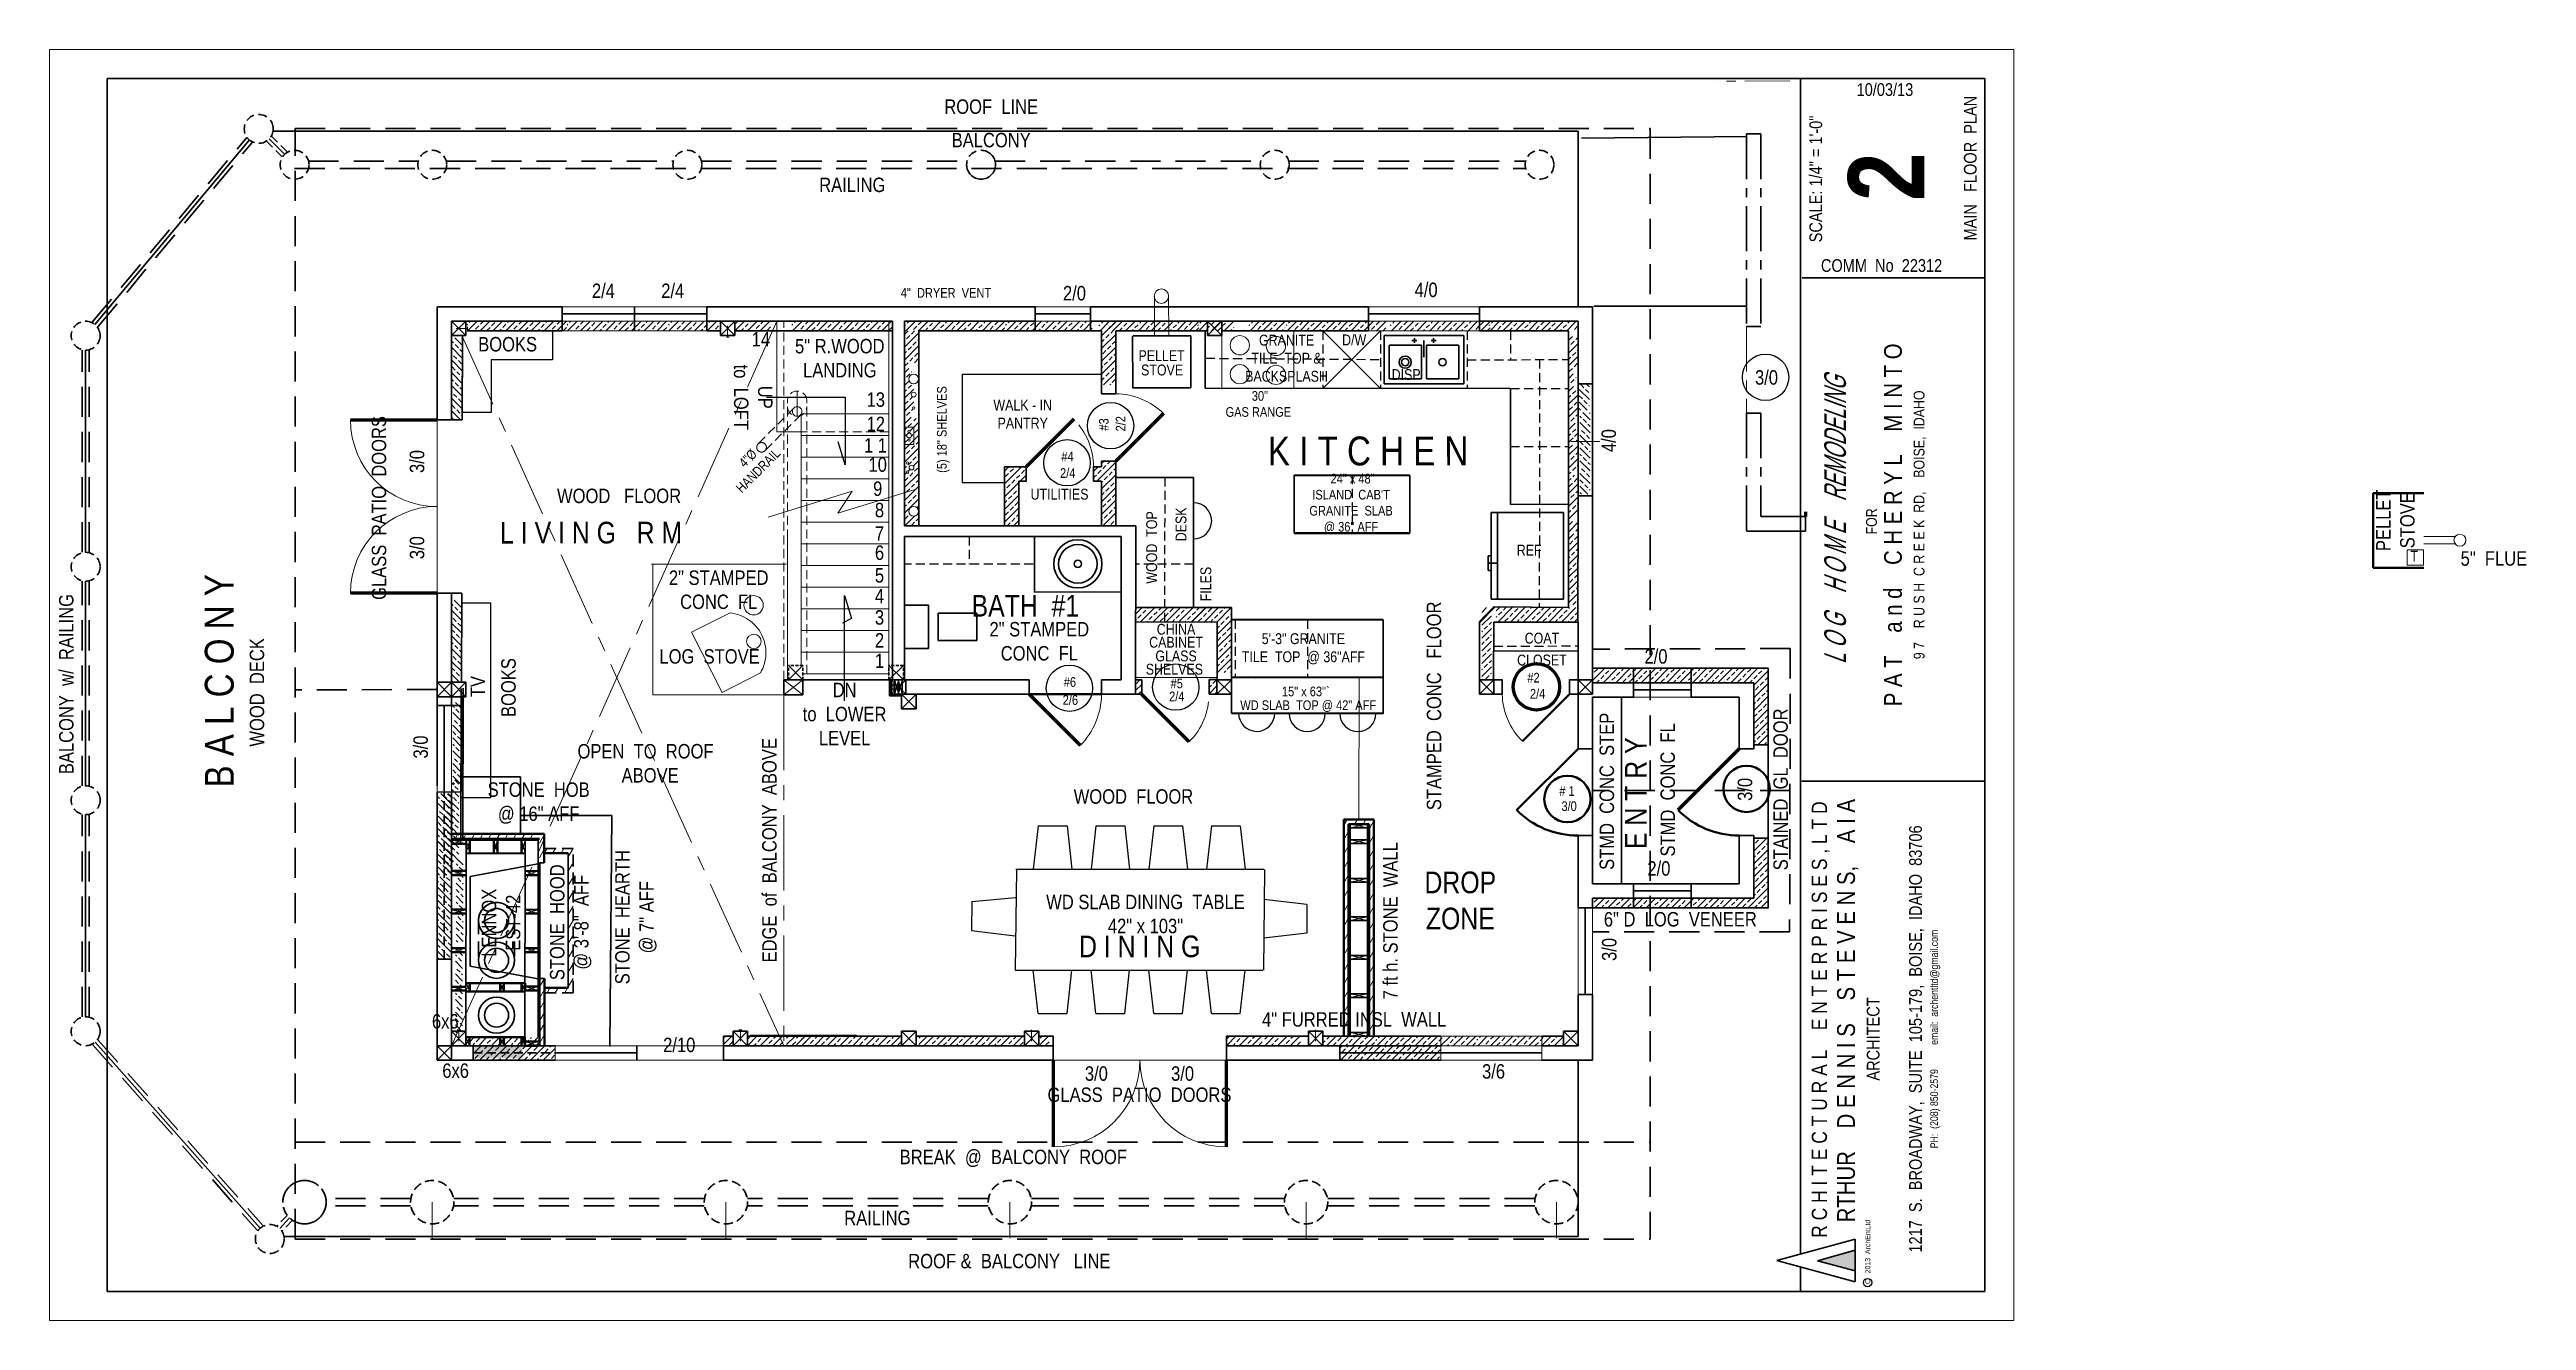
# Model space of a CAD drawing. Header units: inches. Extents: x 3832 to 8152, y 959 to 2015.
# Drawn here: x 7123 to 8152, y 1246 to 1774 of the extents above; entities that cross this region are included whole.
import ezdxf

# ---------------------------------------------------------------- set-up
doc = ezdxf.new("R2010")
doc.units = ezdxf.units.IN
doc.header["$MEASUREMENT"] = 0
for name, pattern in [('CENTER', [2, 1.25, -0.25, 0.25, -0.25]), ('DASHDOT2', [0.5, 0.25, -0.125, 0, -0.125]), ('HIDDEN', [0.375, 0.25, -0.125])]:
    doc.linetypes.add(name, pattern=pattern)
for name, color, linetype, lineweight in [('APPLIANCES', 7, 'Continuous', 20), ('BUILT-INS', 36, 'Continuous', 25), ('CABINETS', 36, 'HIDDEN', 25), ('COUNTERTOPS', 7, 'Continuous', 30), ('DOORS', 7, 'Continuous', 60), ('FLOORING', 7, 'Continuous', 20), ('FURNITURE', 36, 'Continuous', 25), ('MASONRY', 14, 'Continuous', 30), ('NEW FRAMING', 6, 'Continuous', 30), ('NEW FRAMMING', 6, 'Continuous', 30), ('PLUMBING', 3, 'Continuous', 20), ('ROOF', 7, 'HIDDEN', 30), ('ROOF FRAMING', 7, 'Continuous', 20), ('STAIRS', 7, 'Continuous', 20), ('STAMPED  CONC  FL', 1, 'Continuous', 20), ('STOVE HEATING', 1, 'Continuous', 40), ('WALL FRAMING', 9, 'CENTER', 30), ('WALLS', 7, 'Continuous', 30), ('WINDOWS', 5, 'Continuous', 30)]:
    doc.layers.add(name, color=color, linetype=linetype, lineweight=lineweight)
for name, color, linetype in [('TEXT', 7, 'Continuous'), ('TEXT80', 9, 'Continuous'), ('TITLE BLOCK', 7, 'Continuous'), ('TITLE_BLOCK', 250, 'Continuous')]:
    doc.layers.add(name, color=color, linetype=linetype)
doc.styles.add('ARCH ENT', font='technical.ttf', dxfattribs={"height": 2})
doc.styles.add('ARCHENT', font='technical.ttf', dxfattribs={"height": 6})
doc.styles.add('EXIST', font='romans.shx', dxfattribs={"width": 0.75, "oblique": 20, "height": 12})
pattern_1 = [(45, (2723.5756, 93.7525), (-2.6516504, 2.6516504), []), (45, (2726.2272, 93.7525), (-2.6516504, 2.6516504), [1.875, -0.9375])]
pattern_2 = [(45, (2649.905, 100.017), (-2.6516504, 2.6516504), []), (45, (2652.5568, 100.017), (-2.6516504, 2.6516504), [1.875, -0.9375])]

msp = doc.modelspace()

# ---------------------------------------------------------------- texts
at = {"layer": 'DOORS', "color": 6, "linetype": 'Continuous', "lineweight": 40, "char_height": 4, "width": 360.062, "attachment_point": 5, "rotation": 0.0328, "style": 'ARCHENT'}
for s, insert in [('#2', (7739.1, 1512.8)), ('# 1', (7753, 1465.7)), ('3/0', (7753.9, 1459.4))]:
    msp.add_mtext(s, dxfattribs=dict(at, insert=insert))
at = {"layer": 'DOORS', "color": 6, "insert": (7740.8, 1506.1), "char_height": 4, "width": 360.062, "attachment_point": 5, "rotation": 0.0328, "style": 'ARCHENT'}
msp.add_mtext('2/4', dxfattribs=at)
at = {"layer": 'FURNITURE', "insert": (7577.9, 1414.6), "char_height": 6, "width": 360.062, "attachment_point": 5, "rotation": 0.0328, "style": 'ARCHENT'}
msp.add_mtext('{\\C6;WD SLAB DINING  TABLE\\C7;\\P\\C6;42" x 103"}', dxfattribs=at)
at = {"layer": 'STAMPED  CONC  FL', "color": 6, "insert": (7400.6, 1549.3), "char_height": 6, "width": 360.062, "attachment_point": 5, "rotation": 0.0328, "style": 'ARCHENT'}
msp.add_mtext('2" STAMPED{\\C7;\\P}CONC  FL', dxfattribs=at)
at = {"layer": 'STAMPED  CONC  FL', "insert": (7533.8, 1527.9), "char_height": 6, "width": 360.062, "attachment_point": 5, "rotation": 0.0328, "style": 'ARCHENT'}
msp.add_mtext('{\\C6;2" STAMPED\\C7;\\P\\C6;CONC  FL}', dxfattribs=at)
at = {"layer": 'STOVE HEATING', "attachment_point": 5, "style": 'ARCHENT'}
for s, insert, char_height, width, rotation in [('{\\C7;PELLET\\PSTOVE}', (8097.2, 1578.2), 6, 360.062, 90.0328), ('{\\C7;T}', (8105, 1563.3), 4.5, 270.047, 0.0328), ('{\\C7;5"  FLUE}', (8138.1, 1562.3), 6, 360.062, 0.0328)]:
    msp.add_mtext(s, dxfattribs=dict(at, insert=insert, char_height=char_height, width=width, rotation=rotation))
at = {"layer": 'STOVE HEATING', "color": 9, "insert": (7396.8, 1521.6), "char_height": 6, "width": 360.062, "attachment_point": 5, "rotation": 0.0328, "style": 'ARCHENT'}
msp.add_mtext('{\\C7;LOG  STOVE}', dxfattribs=at)
at = {"layer": 'TEXT80', "color": 9, "width": 360.062, "attachment_point": 5, "style": 'ARCHENT'}
for s, insert, char_height, rotation in [('{\\C7;ROOF  LINE}', (7513.8, 1750), 6, 0.0328), ('{\\C7;BALCONY}', (7513.8, 1736.1), 6, 0.0328), ('{\\C7;RAILING}', (7456.1, 1717.5), 6, 0.0328), ('{\\C7;2/4}', (7352.7, 1673.5), 6, 0.0328), ('{\\C7;2/4}', (7381.5, 1673.5), 6, 0.0328), ('{\\C7;2/0}', (7548.4, 1672.5), 6, 0.0328), ('{\\C7;4/0}', (7694.5, 1673.9), 6, 0.0328), ('{\\C7;5" R.WOOD\\PLANDING}', (7450.9, 1645.5), 6, 0.0328), ('{\\C7;UP\\Pto  LOFT}', (7414.9, 1629.3), 6, 270.0328), ('{\\C7;3/0}', (7835.9, 1637.5), 6, 0.0328), ('{\\C7; 13}', (7464.9, 1628.3), 6, 0.0328), ('{\\C7; 12}', (7464.9, 1618.2), 6, 0.0328), ('{\\C7;4/0}', (7770.4, 1611.3), 6, 90.0328), ('{\\C7; 4"%%C\\PHANDRAIL }', (7414.6, 1601.2), 4, 45.0328), ('{\\C7;1 1}', (7465.7, 1609.3), 6, 0.0328), ('{\\C7; 10}', (7465.7, 1601.3), 6, 0.0328), ('{\\C7; 9}', (7465.7, 1591.3), 6, 0.0328), ('{\\C7;8}', (7467.4, 1582.4), 6, 0.0328), ('{\\C7;7}', (7467.4, 1572.7), 6, 0.0328), ('{\\C7;6}', (7467.4, 1564.7), 6, 0.0328), ('{\\C7;B A L C O N Y}', (7193.2, 1511.5), 12, 90.0328), ('{\\C7;5}', (7467.4, 1555.3), 6, 0.0328), ('{\\C7; BALCONY  w/  RAILING}', (7129.6, 1509.2), 6, 90.0328), ('{\\C7;4}', (7467.4, 1546.7), 6, 0.0328), ('{\\C7;3}', (7467.4, 1537.8), 6, 0.0328), ('{\\C7;WOOD  DECK}', (7208.8, 1506.7), 6, 90.0328), ('{\\C7;2}', (7467.4, 1528.3), 6, 0.0328), ('{\\C7;2/0}', (7790, 1521.6), 6, 0.0328), ('{\\C7;1}', (7467.4, 1519.8), 6, 0.0328), ('{\\C7;DN\\Pto  LOWER \\PLEVEL}', (7452.9, 1497.7), 6, 0.0328), ('{\\C7;3/0}', (7276.8, 1484), 6, 90.0328), ('{\\C7;OPEN  TO  ROOF\\P  ABOVE }', (7370.2, 1477.2), 6, 0.0328), ('{\\C7;2/0}', (7791.2, 1433.5), 6, 0.0328), ('{\\C6;6" D  LOG  VENEER}', (7800.1, 1412.4), 6, 0.0328), ('{\\C7;6x6}', (7287, 1370), 6, 0.0328), ('{\\C7;2/10}', (7384.2, 1360.2), 6, 0.0328), ('{\\C7;6x6}', (7291.3, 1349.5), 6, 0.0328), ('{\\C6;3/0}', (7557.5, 1348.3), 6, 0.0328), ('{\\C6;3/0}', (7593.3, 1348.3), 6, 0.0328), ('{\\C6;GLASS  PATIO  DOORS}', (7575.4, 1339.5), 6, 0.0328)]:
    msp.add_mtext(s, dxfattribs=dict(at, insert=insert, char_height=char_height, rotation=rotation))
at = {"layer": 'TEXT80', "attachment_point": 5, "style": 'ARCHENT'}
for s, insert, char_height, width, rotation in [('{\\C7;4"  DRYER  VENT}', (7495, 1672.7), 4, 360.062, 0.0328), ('{\\C6;BOOKS}', (7312.9, 1651.3), 6, 360.062, 359.9672), ('{\\C7;14}', (7418.1, 1653.4), 6, 360.062, 0.0328), ('{\\C6;GRANITE\\C7;\\P\\C6;TILE  TOP &\\C7;\\P\\C6;BACKSPLASH}', (7636.5, 1645.5), 4.5, 270.047, 359.9672), ('{\\C6;D/W}', (7664.6, 1653.1), 4.5, 270.047, 0.0328), ('{\\C6;#3}', (7560.6, 1618), 4, 360.062, 90.0328), ('{\\C6;2/2}', (7567.6, 1618.3), 4, 360.062, 90.0328), ('{\\C7;K I T C H E N}', (7670.4, 1606.9), 12, 360.062, 0.0328), ('{\\C7;UTILITIES}', (7542.2, 1589), 4.5, 270.047, 0.0328), ('{\\C7;L I V I N G   R M  }', (7347.6, 1573), 9, 360.062, 0.0328), ('{\\C6;WOOD  TOP}', (7580.5, 1566.9), 4.5, 270.047, 90.0328), ('{\\C6;DESK}', (7592.7, 1576.5), 4.5, 270.047, 90.0328), ('{\\C6;FILES}', (7603, 1551.7), 4.5, 270.047, 90.0328), ('{\\C7;BATH  #1}', (7528, 1542.7), 9, 360.062, 0.0328), ('{\\C6;STAMPED  CONC   FLOOR}', (7697.8, 1501.1), 6, 360.062, 90.0328), ('{\\C7;CHINA}', (7590.6, 1532.9), 4.5, 270.047, 0.0328), ('{\\C7;CABINET}', (7590.6, 1527.5), 4.5, 270.047, 0.0328), ('{\\C6;GLASS\\C7; }', (7590.6, 1521.8), 4.5, 270.047, 0.0328), ('{\\C6;5\'-3" GRANITE\\C7;\\P\\C6;TILE  TOP  @ 36"AFF}', (7643.5, 1524.8), 4.5, 270.047, 359.9672), ('{\\C7;COAT}', (7742.6, 1529.2), 4.5, 270.047, 0.0328), ('{\\C6;TV}', (7300.5, 1509.1), 6, 360.062, 89.9672), ('{\\C6;BOOKS}', (7313.3, 1508.7), 6, 360.062, 89.9672), ('{\\C6;SHELVES\\C7; }', (7589.9, 1516.3), 4.5, 270.047, 0.0328), ('{\\C7;CLOSET}', (7742.6, 1520.1), 4.5, 270.047, 0.0328), ('{\\C6;2/4}', (7590.9, 1505), 4, 360.062, 0.0328), ('{\\C6;STMD  CONC  STEP}', (7769.6, 1465.6), 6, 360.062, 90.0328), ('{\\C6;STMD  CONC  FL}', (7794.9, 1466.2), 6, 360.062, 90.0328), ('{\\C7;EDGE  of  BALCONY  ABOVE}', (7421.7, 1441.1), 6, 360.062, 90.0328), ('{\\C7;E N T R Y}', (7781.6, 1464.8), 9, 360.062, 90.0328), ('{\\C6;WOOD  FLOOR}', (7572.9, 1463.4), 6, 360.062, 0.0328), ('{\\C7;DROP\\PZONE  }', (7708.7, 1420.2), 9, 360.062, 0.0328), ('{\\C7;D I N I N G  }', (7575.5, 1401.1), 9, 360.062, 0.0328), ('{\\C6;4" FURRED INSL  WALL}', (7664.6, 1370.8), 6, 360.062, 0.0328), ('{\\C7;BREAK  @  BALCONY  ROOF}', (7523, 1313.1), 6, 360.062, 0.0328), ('{\\C7;RAILING}', (7466.5, 1288.3), 6, 360.062, 0.0328), ('{\\C7; ROOF &  BALCONY   LINE}', (7520.4, 1270.4), 6, 360.062, 0.0328)]:
    msp.add_mtext(s, dxfattribs=dict(at, insert=insert, char_height=char_height, width=width, rotation=rotation))
at = {"layer": 'TEXT80', "color": 6, "attachment_point": 5, "style": 'ARCHENT'}
for s, insert, char_height, width, rotation in [('PELLET', (7584.6, 1646.6), 4.5, 270.047, 0.0328), ('STOVE', (7584.8, 1640.6), 4.5, 270.047, 0.0328), ('DISP', (7686.2, 1638.7), 4.5, 270.047, 0.0328), ('(5) 18" SHELVES', (7493.9, 1615.9), 4, 360.062, 90.0328), ('{\\C7;WALK - IN\\PPANTRY}', (7526.9, 1622.3), 4.5, 270.047, 0.0328), ('{\\C7; }30" {\\C7;\\P}GAS RANGE', (7624.8, 1626.5), 4, 360.062, 0.0328), ('GLASS  PATIO  DOORS', (7259.5, 1583.3), 6, 360.062, 90.0328), ('3/0', (7275.3, 1602.6), 6, 360.062, 90.0328), ('#4', (7545.5, 1604.7), 4, 360.062, 0.0328), ('2/4', (7545.6, 1597.8), 4, 360.062, 0.0328), ('{\\C7; }24" x 48"{\\C7;\\P}ISLAND  CAB\'T{\\C7;\\P}GRANITE  SLAB{\\C7; \\P}@ 36" AFF', (7663.3, 1585.1), 4, 360.062, 0.0328), ('WOOD   FLOOR', (7359.2, 1588.3), 6, 360.062, 0.0328), ('3/0', (7275.3, 1566.8), 6, 360.062, 90.0328), ('REF', (7737.3, 1565.8), 4.5, 270.047, 359.9672), ('#6', (7546.5, 1511), 4, 360.062, 0.0328), ('2/6', (7546.7, 1503.5), 4, 360.062, 0.0328), ('#5', (7590.9, 1510.4), 4, 360.062, 0.0328), ('{\\C7;\\P}WD SLAB  TOP @ 42" AFF', (7645.5, 1504.3), 4, 360.062, 0.0328), ('{\\C7;\\P}15" x 63"`', (7644.5, 1510.4), 4, 360.062, 0.0328), ('3/0', (7827, 1466.4), 6, 360.062, 90.0328)]:
    msp.add_mtext(s, dxfattribs=dict(at, insert=insert, char_height=char_height, width=width, rotation=rotation))
at = {"layer": 'TEXT80', "color": 7, "insert": (7841.8, 1466.4), "char_height": 6, "width": 360.062, "attachment_point": 5, "rotation": 90.0328, "style": 'ARCHENT'}
msp.add_mtext('STAINED  GL  DOOR', dxfattribs=at)
at = {"layer": 'TEXT80', "color": 1, "linetype": 'Continuous', "lineweight": 30, "char_height": 6, "width": 360.062, "attachment_point": 5, "style": 'ARCHENT'}
for s, insert, rotation in [('{\\C6;STONE  HOB\\C7;\\P\\C6;@ 16" AFF}', (7325.8, 1460.7), 359.9672), ('{\\C6;STONE  HOOD\\C7;\\P\\C6;@ 3\'-8"  AFF}', (7339.1, 1411.2), 89.9672), ('{\\C6;STONE  HEARTH\\C7;\\P\\C6;@ 7" AFF}', (7366.2, 1413.3), 89.9672), ('{\\C7;LENNOX\\PEST-42}', (7310.2, 1411), 89.9672)]:
    msp.add_mtext(s, dxfattribs=dict(at, insert=insert, rotation=rotation))
at = {"layer": 'TEXT80', "color": 9, "linetype": 'Continuous', "insert": (7722.5, 1349.2), "char_height": 6, "width": 360.062, "attachment_point": 5, "rotation": 0.0328, "style": 'ARCHENT'}
msp.add_mtext('{\\C7;3/6}', dxfattribs=at)
at = {"layer": 'TITLE BLOCK', "color": 7, "linetype": 'Continuous', "lineweight": 30, "ltscale": 0.5, "char_height": 5.276, "attachment_point": 5, "style": 'ARCH ENT'}
for s, insert in [('\\A1;10/03/13', (7885.1, 1757.1)), ('COMM  No  22312', (7883.7, 1684))]:
    msp.add_mtext(s, dxfattribs=dict(at, insert=insert))
at = {"layer": 'TITLE BLOCK', "color": 7, "linetype": 'Continuous', "lineweight": 30, "ltscale": 0.5, "rotation": 90, "style": 'ARCH ENT'}
for s, insert, char_height, attachment_point in [('MAIN   FLOOR  PLAN', (7920.6, 1724.5), 5.276, 5), ('SCALE: 1/4" = 1\'-0"  ', (7856.4, 1720), 5.276, 5), ('{\\fTechnical|b1|i0|c0|p34;2}', (7869.8, 1720.9), 31.653, 2), ('\\P{\\H0.3769x;  FOR\\P\\H1.644x;P A T    a n d    C H E R Y L    M I N T O\\P\\H0.6083x;9 7    R U S H  C R E E K  RD,    BOISE,  IDAHO}', (7879.9, 1576.3), 11.901, 5), ('        R C H I T E C T U R A L    E N T E R P R I S E S , L T D\\P{\\H1.167x;          RTHUR    D E N N I S    S T E V E N S,    A I A\\P\\H0.7145x;ARCHITECT\\P\\P1217  S.  BROADWAY,  SUITE  105-179,  BOISE,  IDAHO  83706\\P\\H0.5999x;PH:  (208) 850-2579          email:  archentltd@gmail.com}', (7854.7, 1362.7), 6.331, 2)]:
    msp.add_mtext(s, dxfattribs=dict(at, insert=insert, char_height=char_height, attachment_point=attachment_point))
at = {"layer": 'TITLE BLOCK', "color": 7, "linetype": 'Continuous', "lineweight": 9, "ltscale": 50, "insert": (7859.9, 1578.2), "char_height": 9, "width": 201.5, "attachment_point": 2, "rotation": 90, "style": 'EXIST'}
msp.add_mtext('{\\fTechnical|b0|i0|c0|p34;L O G    H O M E    REMODELING}', dxfattribs=at)
at = {"layer": 'TITLE BLOCK', "color": 7, "linetype": 'HIDDEN', "insert": (7876.9, 1260.9), "char_height": 2.098, "width": 29.5, "attachment_point": 1, "rotation": 90, "style": 'ARCHENT'}
msp.add_mtext('C   2013  ArchEntLtd', dxfattribs=at)
at = {"layer": 'WALLS', "color": 9, "char_height": 6, "width": 360.062, "attachment_point": 5, "rotation": 90.0328, "style": 'ARCHENT'}
for s, insert in [('{\\C6;7 ft h. STONE  WALL\\C7; }', (7679.7, 1411.8)), ('{\\C7;3/0}', (7770.6, 1399.9))]:
    msp.add_mtext(s, dxfattribs=dict(at, insert=insert))

# ---------------------------------------------------------------- hatches: boundary and pattern name
at = {"layer": 'DOORS', "linetype": 'Continuous', "lineweight": 9, "ltscale": 25}
h = msp.add_hatch(dxfattribs=at)
h.set_pattern_fill('ANSI33', color=6, scale=15, style=0)
h.set_pattern_definition([(45, (2360.915, 396.7866), (-2.6516504, 2.6516504), []), (45, (2363.5667, 396.7866), (-2.6516504, 2.6516504), [1.875, -0.9375])])
h.paths.add_polyline_path([(7337.9, 1659.9), (7295.9, 1659.9), (7295.9, 1656.9), (7337.9, 1656.9)])
h.paths.add_polyline_path([(7337.9, 1660.9), (7295.9, 1660.9), (7295.9, 1659.9), (7337.9, 1659.9)])
h = msp.add_hatch(dxfattribs=at)
h.set_pattern_fill('ANSI33', color=6, scale=15, style=0)
h.set_pattern_definition([(45, (2402.5394, 396.7866), (-2.6516504, 2.6516504), []), (45, (2405.191, 396.7866), (-2.6516504, 2.6516504), [1.875, -0.9375])])
h.paths.add_polyline_path([(7379.6, 1659.9), (7337.6, 1659.9), (7337.6, 1656.9), (7379.6, 1656.9)])
h.paths.add_polyline_path([(7379.6, 1660.9), (7337.6, 1660.9), (7337.6, 1659.9), (7379.6, 1659.9)])
h = msp.add_hatch(dxfattribs=at)
h.set_pattern_fill('ANSI33', color=6, scale=15, style=0)
h.set_pattern_definition([(45, (2444.6346, 396.7866), (-2.6516504, 2.6516504), []), (45, (2447.2863, 396.7866), (-2.6516504, 2.6516504), [1.875, -0.9375])])
h.paths.add_polyline_path([(7401.3, 1656.9), (7401.3, 1659.9), (7379.7, 1659.9), (7379.7, 1656.9)])
h.paths.add_polyline_path([(7401.3, 1659.9), (7401.3, 1660.9), (7379.7, 1660.9), (7379.7, 1659.9)])
h = msp.add_hatch(dxfattribs=at)
h.set_pattern_fill('ANSI33', color=6, scale=15, style=0)
h.set_pattern_definition([(45, (2445.6567, 397.017), (-2.6516504, 2.6516504), []), (45, (2448.3084, 397.017), (-2.6516504, 2.6516504), [1.875, -0.9375])])
h.paths.add_polyline_path([(7407.3, 1660.2), (7407.3, 1657.2), (7422.7, 1657.2), (7422.7, 1660.2)])
h.paths.add_polyline_path([(7407.3, 1660.9), (7407.3, 1660.2), (7422.7, 1660.2), (7422.7, 1660.9)])
h = msp.add_hatch(dxfattribs=at)
h.set_pattern_fill('ANSI33', color=6, scale=15, style=0)
h.set_pattern_definition([(45, (2496.0007, 396.7866), (-2.6516504, 2.6516504), []), (45, (2498.6523, 396.7866), (-2.6516504, 2.6516504), [1.875, -0.9375])])
h.paths.add_polyline_path([(7473, 1659.9), (7431, 1659.9), (7431, 1656.9), (7473, 1656.9)])
h.paths.add_polyline_path([(7473, 1660.9), (7431, 1660.9), (7431, 1659.9), (7473, 1659.9)])
h = msp.add_hatch(dxfattribs=at)
h.set_pattern_fill('ANSI33', color=6, scale=15, style=0)
h.set_pattern_definition([(45, (2542.824, 396.599), (-2.6516504, 2.6516504), []), (45, (2545.4756, 396.599), (-2.6516504, 2.6516504), [1.875, -0.9375])])
h.paths.add_polyline_path([(7519.8, 1659.8), (7477.8, 1659.8), (7477.8, 1656.8), (7519.8, 1656.8)])
h.paths.add_polyline_path([(7519.8, 1660.9), (7477.8, 1660.9), (7477.8, 1659.8), (7519.8, 1659.8)])
h = msp.add_hatch(dxfattribs=at)
h.set_pattern_fill('ANSI33', color=6, scale=15, style=0)
h.set_pattern_definition(pattern_1)
h.paths.add_polyline_path([(7481.6, 1638.9), (7481.6, 1639.7, -0.407485), (7479.6, 1641.7), (7477.8, 1641.7), (7477.8, 1621), (7479.8, 1621, -0.299331), (7481.6, 1622.2), (7481.6, 1624.3, -0.387451), (7481.1, 1624.8, -0.387451), (7481.6, 1625.3), (7481.6, 1629.4, -0.400785), (7480.6, 1630.4, -0.400785), (7481.6, 1631.4), (7481.6, 1634.9, -0.407485), (7479.6, 1636.9, -0.407485)])
h.paths.add_polyline_path([(7479.6, 1620.2, -0.096396), (7479.8, 1621), (7477.8, 1621), (7477.8, 1619.5), (7479.8, 1619.5, -0.096396)])
h.paths.add_polyline_path([(7481.6, 1618.2, -0.299331), (7479.8, 1619.5), (7477.8, 1619.5), (7477.8, 1616.9), (7481.6, 1616.9)])
h.paths.add_polyline_path([(7483.6, 1619.5), (7483.5, 1619.5, -0.31192), (7481.6, 1618.2), (7481.6, 1600.6, -0.126029), (7481.7, 1600.1, -0.126029), (7481.6, 1599.6), (7481.6, 1583.9, -0.375424), (7483.6, 1582.2)])
h.paths.add_polyline_path([(7483.6, 1620.7, 0.042373), (7483.5, 1621), (7481.6, 1621), (7481.6, 1619.5), (7483.5, 1619.5, 0.042373), (7483.6, 1619.8)])
h.paths.add_polyline_path([(7481.6, 1621), (7479.8, 1621, 0.096396), (7479.6, 1620.2, 0.096396), (7479.8, 1619.5), (7481.6, 1619.5)])
h.paths.add_polyline_path([(7481.6, 1609.7), (7477.8, 1609.7), (7477.8, 1589.7), (7481.6, 1590.9), (7481.6, 1599.6, -0.776153), (7479.7, 1600.1, -0.776153), (7481.6, 1600.6)])
h.paths.add_polyline_path([(7479.6, 1602, -1), (7478.6, 1602, -1)], flags=16)
h.paths.add_polyline_path([(7479.6, 1598.2, -1), (7478.6, 1598.2, -1)], flags=16)
h.paths.add_polyline_path([(7481.6, 1590.9), (7477.8, 1589.7), (7477.8, 1575.9), (7481.6, 1575.9), (7481.6, 1579.9, -0.411157), (7479.6, 1581.9, -0.411157), (7481.6, 1583.9)])
h.paths.add_polyline_path([(7483.6, 1581.6, -0.375424), (7481.6, 1579.9), (7481.6, 1575.9), (7483.6, 1575.9)])
h.paths.add_polyline_path([(7481.6, 1616.9), (7477.8, 1616.9), (7477.8, 1609.7), (7481.6, 1609.7)])
h.paths.add_polyline_path([(7478.7, 1613.4, -1), (7480.7, 1613.4, -1)], flags=16)
h.paths.add_polyline_path([(7480.2, 1611.5, -1), (7479.2, 1611.5, -1)], flags=16)
h.paths.add_polyline_path([(7479.2, 1615.2, -1), (7480.2, 1615.2, -1)], flags=16)
edge = h.paths.add_edge_path()
edge.add_line((7483.8, 1656.9), (7477.8, 1656.9))
edge.add_line((7477.8, 1656.9), (7477.8, 1641.7))
edge.add_line((7477.8, 1641.7), (7479.6, 1641.7))
edge.add_arc((7481.6, 1641.7), 2, -12.3188, 180, ccw=False)
edge.add_line((7483.6, 1641.3), (7483.6, 1637.3))
edge.add_arc((7481.6, 1636.9), 2, -12.3188, 12.3188, ccw=False)
edge.add_line((7483.6, 1636.5), (7483.6, 1621))
edge.add_line((7483.6, 1621), (7483.8, 1621))
edge.add_line((7483.8, 1621), (7483.8, 1656.9))
h = msp.add_hatch(dxfattribs=at)
h.set_pattern_fill('ANSI33', color=6, scale=15, style=0)
h.set_pattern_definition([(45, (2715.569, 93.495), (-2.6516504, 2.6516504), []), (45, (2718.2205, 93.495), (-2.6516504, 2.6516504), [1.875, -0.9375])])
h.paths.add_polyline_path([(7528.6, 1600.2), (7523.6, 1600.2), (7523.6, 1575.7), (7525.6, 1575.7), (7525.6, 1594.2), (7528.6, 1594.2)])
h.paths.add_polyline_path([(7521.6, 1600.2), (7519.6, 1600.2), (7519.6, 1575.7), (7521.6, 1575.7)])
h.paths.add_polyline_path([(7523.6, 1600.2), (7521.6, 1600.2), (7521.6, 1575.7), (7523.6, 1575.7)])
h.paths.add_polyline_path([(7563.6, 1602.4), (7559.8, 1602.4), (7559.8, 1600.2), (7556.6, 1600.2), (7556.6, 1594.2), (7559.8, 1594.2), (7559.8, 1575.7), (7563.6, 1575.7)])
h.paths.add_polyline_path([(7565.6, 1602.4), (7563.6, 1602.4), (7563.6, 1575.7), (7565.6, 1575.7)])
h.paths.add_polyline_path([(7559.8, 1634.4), (7565.8, 1634.4), (7565.8, 1660.7), (7559.8, 1660.7)])
h = msp.add_hatch(dxfattribs=at)
h.set_pattern_fill('ANSI33', color=6, scale=15, style=0)
h.set_pattern_definition([(45, (2584.8256, 396.7523), (-2.6516504, 2.6516504), []), (45, (2587.4772, 396.7523), (-2.6516504, 2.6516504), [1.875, -0.9375])])
h.paths.add_polyline_path([(7555.8, 1656.9), (7555.8, 1659.9), (7519.8, 1659.9), (7519.8, 1656.9)])
h.paths.add_polyline_path([(7555.8, 1660.9), (7519.8, 1660.9), (7519.8, 1659.9), (7555.8, 1659.9)])
h = msp.add_hatch(dxfattribs=at)
h.set_pattern_fill('ANSI33', color=6, scale=15, style=0)
h.set_pattern_definition([(45, (2623.5272, 396.599), (-2.6516504, 2.6516504), []), (45, (2626.179, 396.599), (-2.6516504, 2.6516504), [1.875, -0.9375])])
h.paths.add_polyline_path([(7600.5, 1659.8), (7558.5, 1659.8), (7558.5, 1656.8), (7600.5, 1656.8)])
h.paths.add_polyline_path([(7600.5, 1660.9), (7558.5, 1660.9), (7558.5, 1659.8), (7600.5, 1659.8)])
h = msp.add_hatch(dxfattribs=at)
h.set_pattern_fill('ANSI33', color=6, scale=15, style=0)
h.set_pattern_definition([(45, (2664.496, 396.599), (-2.6516504, 2.6516504), []), (45, (2667.1475, 396.599), (-2.6516504, 2.6516504), [1.875, -0.9375])])
h.paths.add_polyline_path([(7614.6, 1659.8), (7614.6, 1660.9), (7599.5, 1660.9), (7599.5, 1659.8)])
h.paths.add_polyline_path([(7614.6, 1656.8), (7614.6, 1659.8), (7599.5, 1659.8), (7599.5, 1656.8)])
h = msp.add_hatch(dxfattribs=at)
h.set_pattern_fill('ANSI33', color=6, scale=15, style=0)
h.set_pattern_definition([(45, (2685.843, 396.599), (-2.6516504, 2.6516504), []), (45, (2688.4945, 396.599), (-2.6516504, 2.6516504), [1.875, -0.9375])])
h.paths.add_polyline_path([(7635.9, 1659.8), (7635.9, 1660.9), (7620.9, 1660.9), (7620.9, 1659.8)])
h.paths.add_polyline_path([(7635.9, 1656.8), (7635.9, 1659.8), (7620.9, 1659.8), (7620.9, 1656.8)])
h = msp.add_hatch(dxfattribs=at)
h.set_pattern_fill('ANSI33', color=6, scale=15, style=0)
h.set_pattern_definition([(45, (2701.2858, 396.599), (-2.6516504, 2.6516504), []), (45, (2703.9374, 396.599), (-2.6516504, 2.6516504), [1.875, -0.9375])])
h.paths.add_polyline_path([(7678.3, 1659.8), (7636.3, 1659.8), (7636.3, 1656.8), (7678.3, 1656.8)])
h.paths.add_polyline_path([(7678.3, 1660.9), (7636.3, 1660.9), (7636.3, 1659.8), (7678.3, 1659.8)])
h = msp.add_hatch(dxfattribs=at)
h.set_pattern_fill('ANSI33', color=6, scale=15, style=0)
h.set_pattern_definition([(45, (2744.5754, 396.599), (-2.6516504, 2.6516504), []), (45, (2747.227, 396.599), (-2.6516504, 2.6516504), [1.875, -0.9375])])
h.paths.add_polyline_path([(7721.6, 1659.8), (7679.6, 1659.8), (7679.6, 1656.8), (7721.6, 1656.8)])
h.paths.add_polyline_path([(7721.6, 1660.9), (7679.6, 1660.9), (7679.6, 1659.8), (7721.6, 1659.8)])
h = msp.add_hatch(dxfattribs=at)
h.set_pattern_fill('ANSI33', color=6, scale=15, style=0)
h.set_pattern_definition([(45, (2785.544, 396.599), (-2.6516504, 2.6516504), []), (45, (2788.1957, 396.599), (-2.6516504, 2.6516504), [1.875, -0.9375])])
h.paths.add_polyline_path([(7757.6, 1656.8), (7757.6, 1659.8), (7720.6, 1659.8), (7720.6, 1656.8)])
h.paths.add_polyline_path([(7757.6, 1659.8), (7757.6, 1660.9), (7720.6, 1660.9), (7720.6, 1659.8)])
h = msp.add_hatch(dxfattribs=at)
h.set_pattern_fill('ANSI33', color=6, scale=15, angle=90, style=0)
h.set_pattern_definition([(135, (8555.955, -3318.0037), (-2.6516504, -2.6516504), []), (135, (8555.955, -3315.352), (-2.6516504, -2.6516504), [1.875, -0.9375])])
h.paths.add_polyline_path([(7289.8, 1620), (7292.8, 1620), (7292.8, 1654), (7289.8, 1654)])
h.paths.add_polyline_path([(7294, 1620), (7294.1, 1654), (7292.8, 1654), (7292.8, 1620)])
h = msp.add_hatch(dxfattribs=at)
h.set_pattern_fill('ANSI33', color=6, scale=15, style=0)
h.set_pattern_definition([(45, (2999.56, 91.4084), (-2.6516504, 2.6516504), []), (45, (3002.212, 91.4084), (-2.6516504, 2.6516504), [1.875, -0.9375])])
h.paths.add_polyline_path([(7757.6, 1636.6), (7757.6, 1637.3, -0.407485), (7755.6, 1639.3), (7753.8, 1639.3), (7753.8, 1618.6), (7755.8, 1618.6, -0.299331), (7757.6, 1619.9), (7757.6, 1621.9, -0.387451), (7757.1, 1622.4, -0.387451), (7757.6, 1622.9), (7757.6, 1627.1, -0.400785), (7756.6, 1628.1, -0.400785), (7757.6, 1629.1), (7757.6, 1632.6, -0.407485), (7755.6, 1634.6, -0.407485)])
h.paths.add_polyline_path([(7755.6, 1617.9, -0.096396), (7755.8, 1618.6), (7753.8, 1618.6), (7753.8, 1617.1), (7755.8, 1617.1, -0.096396)])
h.paths.add_polyline_path([(7757.6, 1615.9, -0.299331), (7755.8, 1617.1), (7753.8, 1617.1), (7753.8, 1614.6), (7757.6, 1614.6)])
h.paths.add_polyline_path([(7757.6, 1618.6), (7755.8, 1618.6, 0.096396), (7755.6, 1617.9, 0.096396), (7755.8, 1617.1), (7757.6, 1617.1)])
h.paths.add_polyline_path([(7757.6, 1607.4), (7753.8, 1607.4), (7753.8, 1587.4), (7757.6, 1588.5), (7757.6, 1597.3, -0.776153), (7755.7, 1597.8, -0.776153), (7757.6, 1598.3)])
h.paths.add_polyline_path([(7755.6, 1599.6, -1), (7754.6, 1599.6, -1)], flags=16)
h.paths.add_polyline_path([(7755.6, 1595.9, -1), (7754.6, 1595.9, -1)], flags=16)
h.paths.add_polyline_path([(7757.6, 1588.5), (7753.8, 1587.4), (7753.8, 1573.6), (7757.6, 1573.6), (7757.6, 1577.6, -0.411157), (7755.6, 1579.6, -0.411157), (7757.6, 1581.6)])
h.paths.add_polyline_path([(7757.6, 1614.6), (7753.8, 1614.6), (7753.8, 1607.4), (7757.6, 1607.4)])
h.paths.add_polyline_path([(7754.7, 1611.1, -1), (7756.7, 1611.1, -1)], flags=16)
h.paths.add_polyline_path([(7756.2, 1609.2, -1), (7755.2, 1609.2, -1)], flags=16)
h.paths.add_polyline_path([(7755.2, 1612.9, -1), (7756.2, 1612.9, -1)], flags=16)
edge = h.paths.add_edge_path()
edge.add_line((7757.8, 1641.3), (7757.8, 1654.6))
edge.add_line((7757.8, 1654.6), (7753.8, 1654.6))
edge.add_line((7753.8, 1654.6), (7753.8, 1639.3))
edge.add_line((7753.8, 1639.3), (7755.6, 1639.3))
edge.add_arc((7757.6, 1639.3), 2, 84.1006, 180, ccw=False)
edge = h.paths.add_edge_path()
edge.add_line((7757.8, 1581.6), (7757.8, 1586.1))
edge.add_line((7757.8, 1586.1), (7757.8, 1615.9))
edge.add_arc((7757.6, 1617.9), 2, 268.6807, 275.8994, ccw=False)
edge.add_line((7757.6, 1615.9), (7757.6, 1598.3))
edge.add_arc((7756.7, 1597.8), 1, -28.7322, 28.7322, ccw=False)
edge.add_line((7757.6, 1597.3), (7757.6, 1581.6))
edge.add_arc((7757.6, 1579.6), 2, 83.5218, 90.5986, ccw=False)
h.paths.add_polyline_path([(7757.8, 1617.1), (7757.8, 1618.6), (7757.6, 1618.6), (7757.6, 1617.1)])
edge = h.paths.add_edge_path()
edge.add_line((7757.8, 1573.6), (7757.8, 1577.6))
edge.add_arc((7757.6, 1579.6), 2, 269.4014, 276.3496, ccw=False)
edge.add_line((7757.6, 1577.6), (7757.6, 1573.6))
edge.add_line((7757.6, 1573.6), (7757.8, 1573.6))
h = msp.add_hatch(dxfattribs=at)
h.set_pattern_fill('ANSI33', color=6, scale=15, angle=90, style=0)
h.set_pattern_definition([(135, (9024.2313, -3314.0912), (-2.6516504, -2.6516504), []), (135, (9024.2313, -3311.4396), (-2.6516504, -2.6516504), [1.875, -0.9375])])
h.paths.add_polyline_path([(7761.1, 1634.9), (7758.1, 1634.9), (7758.1, 1623.9), (7761.1, 1623.9)])
h.paths.add_polyline_path([(7762.3, 1634.9), (7761.1, 1634.9), (7761.1, 1623.9), (7762.3, 1623.9)])
h = msp.add_hatch(dxfattribs=at)
h.set_pattern_fill('ANSI33', color=6, scale=15, angle=90, style=0)
h.set_pattern_definition([(135, (9024.569, -3349.033), (-2.6516504, -2.6516504), []), (135, (9024.569, -3346.3814), (-2.6516504, -2.6516504), [1.875, -0.9375])])
h.paths.add_polyline_path([(7758.4, 1589), (7761.4, 1589), (7761.4, 1623), (7758.4, 1623)])
h.paths.add_polyline_path([(7762.6, 1589), (7762.7, 1623), (7761.4, 1623), (7761.4, 1589)])
h = msp.add_hatch(dxfattribs=at)
h.set_pattern_fill('ANSI33', color=6, scale=15, style=0)
h.set_pattern_definition([(45, (2759.7957, 124.4503), (-2.6516504, 2.6516504), []), (45, (2762.4473, 124.4503), (-2.6516504, 2.6516504), [1.875, -0.9375])])
h.paths.add_polyline_path([(7757.8, 1572.6), (7753.8, 1572.6), (7753.8, 1542.6), (7757.8, 1542.6)])
h = msp.add_hatch(dxfattribs=at)
h.set_pattern_fill('ANSI33', color=6, scale=15, angle=90, style=0)
h.set_pattern_definition([(135, (8555.7513, -3427.0567), (-2.6516504, -2.6516504), []), (135, (8555.7513, -3424.405), (-2.6516504, -2.6516504), [1.875, -0.9375])])
h.paths.add_polyline_path([(7289.6, 1511), (7292.6, 1511), (7292.6, 1545), (7289.6, 1545)])
h.paths.add_polyline_path([(7293.8, 1511), (7293.9, 1545), (7292.6, 1545), (7292.6, 1511)])
h = msp.add_hatch(dxfattribs=at)
h.set_pattern_fill('ANSI33', color=6, scale=15, style=0)
h.set_pattern_definition(pattern_1)
h.paths.add_polyline_path([(7605.2, 1542), (7579.6, 1542), (7579.6, 1536), (7605.2, 1535.9)])
h.paths.add_polyline_path([(7579.6, 1542), (7577.6, 1542), (7577.6, 1536), (7579.6, 1536)])
h.paths.add_polyline_path([(7577.6, 1542), (7573.9, 1542), (7573.9, 1536), (7577.6, 1536)])
h = msp.add_hatch(dxfattribs=at)
h.set_pattern_fill('ANSI33', color=6, scale=15, style=0)
h.set_pattern_definition(pattern_1)
h.paths.add_polyline_path([(7613.6, 1535.9), (7607.7, 1535.9), (7607.7, 1515), (7613.6, 1515)])
h.paths.add_polyline_path([(7613.7, 1541.9), (7579.6, 1542), (7579.6, 1536), (7607.7, 1535.9), (7613.6, 1535.9)])
h = msp.add_hatch(dxfattribs=at)
h.set_pattern_fill('ANSI33', color=6, scale=15, style=0)
h.set_pattern_definition(pattern_1)
h.paths.add_polyline_path([(7721.6, 1541.9), (7717.6, 1541.9), (7717.6, 1511.9), (7721.6, 1511.9)])
h = msp.add_hatch(dxfattribs=at)
h.set_pattern_fill('ANSI33', color=6, scale=15, style=0)
h.set_pattern_definition(pattern_1)
h.paths.add_polyline_path([(7757.5, 1541.9), (7723.6, 1541.9), (7723.6, 1535.9), (7757.5, 1535.9)])
h = msp.add_hatch(dxfattribs=at)
h.set_pattern_fill('ANSI33', color=6, scale=15, style=0)
h.set_pattern_definition(pattern_1)
h.paths.add_polyline_path([(7787.6, 1516.7), (7763.6, 1516.7), (7763.6, 1510.7), (7780.6, 1510.7), (7787.6, 1510.7)])
h.paths.add_polyline_path([(7836.6, 1516.7), (7787.6, 1516.7), (7787.6, 1510.7), (7804.6, 1510.7), (7830.6, 1510.7), (7830.6, 1484.9), (7836.6, 1484.9)])
h = msp.add_hatch(dxfattribs=at)
h.set_pattern_fill('ANSI33', color=6, scale=15, angle=90, style=0)
h.set_pattern_definition([(135, (8556.264, -3469.4886), (-2.6516504, -2.6516504), []), (135, (8556.264, -3466.837), (-2.6516504, -2.6516504), [1.875, -0.9375])])
h.paths.add_polyline_path([(7290.1, 1468.5), (7293.1, 1468.5), (7293.1, 1502.5), (7290.1, 1502.5)])
h.paths.add_polyline_path([(7293.8, 1468.5), (7293.8, 1502.5), (7293.1, 1502.5), (7293.1, 1468.5)])
h = msp.add_hatch(dxfattribs=at)
h.set_pattern_fill('ANSI33', color=6, scale=15, angle=90, style=0)
h.set_pattern_definition([(135, (8550.1603, -3507.2784), (-2.6516504, -2.6516504), []), (135, (8550.1603, -3504.6267), (-2.6516504, -2.6516504), [1.875, -0.9375])])
h.paths.add_polyline_path([(7287, 1430.7), (7290, 1430.7), (7290, 1464.7), (7287, 1464.7)])
h.paths.add_polyline_path([(7284, 1430.7), (7287, 1430.7), (7287, 1464.7), (7284, 1464.7)])
h = msp.add_hatch(dxfattribs=at)
h.set_pattern_fill('ANSI33', color=6, scale=15, style=0)
h.set_pattern_definition(pattern_1)
h.paths.add_polyline_path([(7780.6, 1421.2), (7763.6, 1421.2), (7763.6, 1417.2), (7787.6, 1417.2), (7787.6, 1421.2)])
h.paths.add_polyline_path([(7836.6, 1417.2), (7836.6, 1446.2), (7830.6, 1446.2), (7830.6, 1421.2), (7804.6, 1421.2), (7787.6, 1421.2), (7787.6, 1417.2)])
h = msp.add_hatch(dxfattribs=at)
h.set_pattern_fill('ANSI33', color=6, scale=15, angle=90, style=0)
h.set_pattern_definition([(135, (8549.7513, -3541.9985), (-2.6516504, -2.6516504), []), (135, (8549.7513, -3539.347), (-2.6516504, -2.6516504), [1.875, -0.9375])])
h.paths.add_polyline_path([(7286.6, 1396), (7289.6, 1396), (7289.6, 1430), (7286.6, 1430)])
h.paths.add_polyline_path([(7283.6, 1396), (7286.6, 1396), (7286.6, 1430), (7283.6, 1430)])
h = msp.add_hatch(dxfattribs=at)
h.set_pattern_fill('ANSI33', color=6, scale=15, style=0)
h.set_pattern_definition([(45, (2360.5756, 93.7525), (-2.6516504, 2.6516504), []), (45, (2363.2272, 93.7525), (-2.6516504, 2.6516504), [1.875, -0.9375])])
h.paths.add_polyline_path([(7298.6, 1356.9), (7298.6, 1353.9), (7332.6, 1353.9), (7332.6, 1356.9)])
h.paths.add_polyline_path([(7298.6, 1359.9), (7298.6, 1356.9), (7332.6, 1356.9), (7332.6, 1359.9)])
h = msp.add_hatch(dxfattribs=at)
h.set_pattern_fill('ANSI33', color=6, scale=15, style=0)
h.set_pattern_definition([(45, (2429.9084, 100.017), (-2.6516504, 2.6516504), []), (45, (2432.56, 100.017), (-2.6516504, 2.6516504), [1.875, -0.9375])])
h.paths.add_polyline_path([(7402.6, 1363.2), (7402.6, 1360.2), (7406.9, 1360.2), (7406.9, 1363.2)])
h.paths.add_polyline_path([(7402.6, 1363.9), (7402.6, 1363.2), (7406.9, 1363.2), (7406.9, 1363.9)])
h = msp.add_hatch(dxfattribs=at)
h.set_pattern_fill('ANSI33', color=6, scale=15, style=0)
h.set_pattern_definition([(45, (2450.9067, 100.017), (-2.6516504, 2.6516504), []), (45, (2453.5584, 100.017), (-2.6516504, 2.6516504), [1.875, -0.9375])])
h.paths.add_polyline_path([(7412.6, 1363.2), (7412.6, 1360.2), (7427.9, 1360.2), (7427.9, 1363.2)])
h.paths.add_polyline_path([(7412.6, 1363.9), (7412.6, 1363.2), (7427.9, 1363.2), (7427.9, 1363.9)])
h = msp.add_hatch(dxfattribs=at)
h.set_pattern_fill('ANSI33', color=6, scale=15, style=0)
h.set_pattern_definition([(45, (2456.1, 100.017), (-2.6516504, 2.6516504), []), (45, (2458.7518, 100.017), (-2.6516504, 2.6516504), [1.875, -0.9375])])
h.paths.add_polyline_path([(7428.8, 1363.2), (7428.8, 1360.2), (7433.1, 1360.2), (7433.1, 1363.2)])
h.paths.add_polyline_path([(7428.8, 1363.9), (7428.8, 1363.2), (7433.1, 1363.2), (7433.1, 1363.9)])
h = msp.add_hatch(dxfattribs=at)
h.set_pattern_fill('ANSI33', color=6, scale=15, style=0)
h.set_pattern_definition([(45, (2460.2642, 100.017), (-2.6516504, 2.6516504), []), (45, (2462.916, 100.017), (-2.6516504, 2.6516504), [1.875, -0.9375])])
h.paths.add_polyline_path([(7432.9, 1363.2), (7432.9, 1360.2), (7437.3, 1360.2), (7437.3, 1363.2)])
h.paths.add_polyline_path([(7432.9, 1363.9), (7432.9, 1363.2), (7437.3, 1363.2), (7437.3, 1363.9)])
h = msp.add_hatch(dxfattribs=at)
h.set_pattern_fill('ANSI33', color=6, scale=15, style=0)
h.set_pattern_definition([(45, (2499.948, 100.017), (-2.6516504, 2.6516504), []), (45, (2502.5996, 100.017), (-2.6516504, 2.6516504), [1.875, -0.9375])])
h.paths.add_polyline_path([(7477, 1363.2), (7435, 1363.2), (7435, 1360.2), (7477, 1360.2)])
h.paths.add_polyline_path([(7477, 1363.9), (7435, 1363.9), (7435, 1363.2), (7477, 1363.2)])
h = msp.add_hatch(dxfattribs=at)
h.set_pattern_fill('ANSI33', color=6, scale=15, style=0)
h.set_pattern_definition([(45, (2511.0463, 100.017), (-2.6516504, 2.6516504), []), (45, (2513.698, 100.017), (-2.6516504, 2.6516504), [1.875, -0.9375])])
h.paths.add_polyline_path([(7483.7, 1363.2), (7483.7, 1360.2), (7488.1, 1360.2), (7488.1, 1363.2)])
h.paths.add_polyline_path([(7483.7, 1363.9), (7483.7, 1363.2), (7488.1, 1363.2), (7488.1, 1363.9)])
h = msp.add_hatch(dxfattribs=at)
h.set_pattern_fill('ANSI33', color=6, scale=15, style=0)
h.set_pattern_definition([(45, (2550.574, 99.7867), (-2.6516504, 2.6516504), []), (45, (2553.2256, 99.7867), (-2.6516504, 2.6516504), [1.875, -0.9375])])
h.paths.add_polyline_path([(7527.6, 1362.9), (7485.6, 1362.9), (7485.6, 1359.9), (7527.6, 1359.9)])
h.paths.add_polyline_path([(7527.6, 1363.9), (7485.6, 1363.9), (7485.6, 1362.9), (7527.6, 1362.9)])
h = msp.add_hatch(dxfattribs=at)
h.set_pattern_fill('ANSI33', color=6, scale=15, style=0)
h.set_pattern_definition([(45, (2561.4008, 100.017), (-2.6516504, 2.6516504), []), (45, (2564.0524, 100.017), (-2.6516504, 2.6516504), [1.875, -0.9375])])
h.paths.add_polyline_path([(7534.1, 1363.2), (7534.1, 1360.2), (7538.4, 1360.2), (7538.4, 1363.2)])
h.paths.add_polyline_path([(7534.1, 1363.9), (7534.1, 1363.2), (7538.4, 1363.2), (7538.4, 1363.9)])
h = msp.add_hatch(dxfattribs=at)
h.set_pattern_fill('ANSI33', color=0, scale=15, style=0)
h.set_pattern_definition(pattern_2)
h.paths.add_polyline_path([(7611.6, 1363.2), (7611.6, 1360.2), (7626.9, 1360.2), (7626.9, 1363.2)])
h.paths.add_polyline_path([(7611.6, 1363.9), (7611.6, 1363.2), (7626.9, 1363.2), (7626.9, 1363.9)])
h = msp.add_hatch(dxfattribs=at)
h.set_pattern_fill('ANSI33', color=0, scale=15, style=0)
h.set_pattern_definition(pattern_2)
h.paths.add_polyline_path([(7611.6, 1363.2), (7611.6, 1360.2), (7626.9, 1360.2), (7626.9, 1363.2)])
h.paths.add_polyline_path([(7611.6, 1363.9), (7611.6, 1363.2), (7626.9, 1363.2), (7626.9, 1363.9)])
h = msp.add_hatch(dxfattribs=at)
h.set_pattern_fill('ANSI33', color=0, scale=15, style=0)
h.set_pattern_definition(pattern_2)
h.paths.add_polyline_path([(7611.6, 1363.2), (7611.6, 1360.2), (7626.9, 1360.2), (7626.9, 1363.2)])
h.paths.add_polyline_path([(7611.6, 1363.9), (7611.6, 1363.2), (7626.9, 1363.2), (7626.9, 1363.9)])
h = msp.add_hatch(dxfattribs=at)
h.set_pattern_fill('ANSI33', color=0, scale=15, style=0)
h.set_pattern_definition(pattern_2)
h.paths.add_polyline_path([(7611.6, 1363.2), (7611.6, 1360.2), (7626.9, 1360.2), (7626.9, 1363.2)])
h.paths.add_polyline_path([(7611.6, 1363.9), (7611.6, 1363.2), (7626.9, 1363.2), (7626.9, 1363.9)])
h = msp.add_hatch(dxfattribs=at)
h.set_pattern_fill('ANSI33', color=6, scale=15, style=0)
h.set_pattern_definition(pattern_2)
h.paths.add_polyline_path([(7611.6, 1363.2), (7611.6, 1360.2), (7626.9, 1360.2), (7626.9, 1363.2)])
h.paths.add_polyline_path([(7611.6, 1363.9), (7611.6, 1363.2), (7626.9, 1363.2), (7626.9, 1363.9)])
h = msp.add_hatch(dxfattribs=at)
h.set_pattern_fill('ANSI33', color=6, scale=15, style=0)
h.set_pattern_definition([(45, (2665.8255, 100.017), (-2.6516504, 2.6516504), []), (45, (2668.477, 100.017), (-2.6516504, 2.6516504), [1.875, -0.9375])])
h.paths.add_polyline_path([(7627.5, 1363.2), (7627.5, 1360.2), (7642.8, 1360.2), (7642.8, 1363.2)])
h.paths.add_polyline_path([(7627.5, 1363.9), (7627.5, 1363.2), (7642.8, 1363.2), (7642.8, 1363.9)])
h = msp.add_hatch(dxfattribs=at)
h.set_pattern_fill('ANSI33', color=6, scale=15, style=0)
h.set_pattern_definition([(45, (2696.574, 99.7867), (-2.6516504, 2.6516504), []), (45, (2699.2256, 99.7867), (-2.6516504, 2.6516504), [1.875, -0.9375])])
h.paths.add_polyline_path([(7651.6, 1362.9), (7651.6, 1359.9), (7673.6, 1359.9), (7673.6, 1362.9)])
h.paths.add_polyline_path([(7651.6, 1363.9), (7651.6, 1362.9), (7673.6, 1362.9), (7673.6, 1363.9)])
h = msp.add_hatch(dxfattribs=at)
h.set_pattern_fill('ANSI33', color=6, scale=15, style=0)
h.set_pattern_definition(pattern_1)
h.paths.add_polyline_path([(7700.6, 1359.9), (7658.6, 1359.9), (7658.6, 1356.9), (7700.6, 1356.9)])
h.paths.add_polyline_path([(7700.6, 1356.9), (7658.6, 1356.9), (7658.6, 1353.9), (7700.6, 1353.9)])
h = msp.add_hatch(dxfattribs=at)
h.set_pattern_fill('ANSI33', color=6, scale=15, style=0)
h.set_pattern_definition([(45, (2738.574, 99.599), (-2.6516504, 2.6516504), []), (45, (2741.2256, 99.599), (-2.6516504, 2.6516504), [1.875, -0.9375])])
h.paths.add_polyline_path([(7715.6, 1362.8), (7673.6, 1362.8), (7673.6, 1359.8), (7715.6, 1359.8)])
h.paths.add_polyline_path([(7715.6, 1363.9), (7673.6, 1363.9), (7673.6, 1362.8), (7715.6, 1362.8)])
h = msp.add_hatch(dxfattribs=at)
h.set_pattern_fill('ANSI33', color=6, scale=15, style=0)
h.set_pattern_definition([(45, (2780.5756, 99.7525), (-2.6516504, 2.6516504), []), (45, (2783.2272, 99.7525), (-2.6516504, 2.6516504), [1.875, -0.9375])])
h.paths.add_polyline_path([(7751.6, 1359.9), (7751.6, 1362.9), (7715.6, 1362.9), (7715.6, 1359.9)])
h.paths.add_polyline_path([(7751.6, 1363.9), (7715.6, 1363.9), (7715.6, 1362.9), (7751.6, 1362.9)])
at = {"layer": 'NEW FRAMING', "linetype": 'Continuous', "lineweight": 9, "ltscale": 25}
h = msp.add_hatch(dxfattribs=at)
h.set_pattern_fill('ANSI33', color=256, scale=15, style=0)
h.set_pattern_definition([(45, (2584.8256, 396.7523), (-2.6516504, 2.6516504), []), (45, (2587.4772, 396.7523), (-2.6516504, 2.6516504), [1.875, -0.9375])])
h.paths.add_polyline_path([(7555.8, 1656.9), (7555.8, 1659.9), (7519.8, 1659.9), (7519.8, 1656.9)])
h.paths.add_polyline_path([(7555.8, 1660.9), (7519.8, 1660.9), (7519.8, 1659.9), (7555.8, 1659.9)])
h = msp.add_hatch(dxfattribs=at)
h.set_pattern_fill('ANSI33', color=256, scale=15, angle=90, style=0)
h.set_pattern_definition([(135, (8550.1547, -3507.2784), (-2.6516504, -2.6516504), []), (135, (8550.1547, -3504.6267), (-2.6516504, -2.6516504), [1.875, -0.9375])])
h.paths.add_polyline_path([(7284, 1430.7), (7287, 1430.7), (7287, 1464.7), (7284, 1464.7)])
h = msp.add_hatch(dxfattribs=at)
h.set_pattern_fill('ANSI33', color=256, scale=15, angle=90, style=0)
h.set_pattern_definition([(135, (8553.1547, -3507.2784), (-2.6516504, -2.6516504), []), (135, (8553.1547, -3504.6267), (-2.6516504, -2.6516504), [1.875, -0.9375])])
h.paths.add_polyline_path([(7287, 1430.7), (7290, 1430.7), (7290, 1464.7), (7287, 1464.7)])
h = msp.add_hatch(dxfattribs=at)
h.set_pattern_fill('ANSI33', color=256, scale=15, angle=90, style=0)
h.set_pattern_definition([(135, (8555.86, -3501.5705), (-2.6516504, -2.6516504), []), (135, (8555.86, -3498.919), (-2.6516504, -2.6516504), [1.875, -0.9375])])
h.paths.add_polyline_path([(7289.7, 1436.4), (7292.7, 1436.4), (7292.7, 1470.4), (7289.7, 1470.4)])
h = msp.add_hatch(dxfattribs=at)
h.set_pattern_fill('ANSI33', color=256, scale=15, angle=90, style=0)
h.set_pattern_definition([(135, (8557.6513, -3535.0887), (-2.6516504, -2.6516504), []), (135, (8557.6513, -3532.437), (-2.6516504, -2.6516504), [1.875, -0.9375])])
h.paths.add_polyline_path([(7291.5, 1402.9), (7294.5, 1402.9), (7294.5, 1436.9), (7291.5, 1436.9)])
h = msp.add_hatch(dxfattribs=at)
h.set_pattern_fill('ANSI33', color=256, scale=15, angle=90, style=0)
h.set_pattern_definition([(135, (8549.7457, -3541.9985), (-2.6516504, -2.6516504), []), (135, (8549.7457, -3539.347), (-2.6516504, -2.6516504), [1.875, -0.9375])])
h.paths.add_polyline_path([(7286.6, 1396), (7289.6, 1396), (7289.6, 1430), (7286.6, 1430)])
h.paths.add_polyline_path([(7283.6, 1396), (7286.6, 1396), (7286.6, 1430), (7283.6, 1430)])
h = msp.add_hatch(dxfattribs=at)
h.set_pattern_fill('ANSI33', color=256, scale=15, angle=90, style=0)
h.set_pattern_definition([(135, (8557.308, -3572.781), (-2.6516504, -2.6516504), []), (135, (8557.308, -3570.1294), (-2.6516504, -2.6516504), [1.875, -0.9375])])
h.paths.add_polyline_path([(7291.2, 1365.2), (7294.2, 1365.2), (7294.2, 1399.2), (7291.2, 1399.2)])
h = msp.add_hatch(dxfattribs=at)
h.set_pattern_fill('ANSI33', color=256, scale=15, angle=180, style=0)
h.set_pattern_definition([(225, (12269.0153, 2626.4176), (2.6516504, -2.6516504), []), (225, (12266.3637, 2626.4176), (2.6516504, -2.6516504), [1.875, -0.9375])])
h.paths.add_polyline_path([(7325.6, 1360.3), (7325.6, 1363.3), (7297, 1363.3), (7297, 1360.3)])
at = {"layer": 'TITLE_BLOCK', "linetype": 'Continuous', "ltscale": 0.5}
msp.add_hatch(color=1, dxfattribs=at).paths.add_polyline_path([(7872.7, 1274.9), (7857.1, 1270.7), (7872.7, 1266.4)])
at = {"layer": 'WALLS', "ltscale": 25}
h = msp.add_hatch(dxfattribs=at)
h.set_pattern_fill('ANSI33', color=6, scale=15, style=0)
h.set_pattern_definition(pattern_1)
h.paths.add_polyline_path([(7576.4, 1511.9), (7573.8, 1511.9), (7573.8, 1505.9), (7576.4, 1505.9)])
h.paths.add_polyline_path([(7607.6, 1511.9), (7604.3, 1511.9), (7604.3, 1506), (7607.6, 1506)])
at = {"layer": 'WALLS', "linetype": 'Continuous', "lineweight": 20, "ltscale": 20}
h = msp.add_hatch(dxfattribs=at)
h.set_pattern_fill('ZIGZAG', color=6, scale=10, style=0)
h.set_pattern_definition([(360, (7025.4236, 589.9291), (1.25, 1.25), [1.25, -1.25]), (90, (7026.6736, 589.9291), (-1.25, 1.25), [1.25, -1.25])])
h.paths.add_polyline_path([(7299.1, 1359.8), (7299.1, 1354.8), (7319.1, 1354.8), (7319.1, 1359.8)])
h.paths.add_polyline_path([(7183.1, 1359.8), (7183.1, 1354.8), (7183.1, 1354.8), (7183.1, 1359.8)])

# ---------------------------------------------------------------- linework, layer by layer
at = {"layer": 'APPLIANCES', "color": 6, "linetype": 'Continuous', "lineweight": 20, "ltscale": 25}
for p, q in [((7581.6, 1654.8), (7581.6, 1671.3)), ((7587.6, 1654.8), (7587.4, 1671.2)), ((7639.6, 1632.8), (7639.6, 1656.8)), ((7609.6, 1632.6), (7609.6, 1656.6))]:
    msp.add_line(p, q, dxfattribs=at)
at = {"layer": 'APPLIANCES', "color": 9, "lineweight": 30, "ltscale": 15}
msp.add_line((7603.6, 1660.9), (7603.6, 1654.9), dxfattribs=at)
at = {"layer": 'APPLIANCES', "color": 7, "lineweight": 20, "ltscale": 15}
msp.add_line((7389.3, 1531.7), (7405.3, 1539.8), dxfattribs=at)
at = {"layer": 'APPLIANCES', "color": 6, "ltscale": 15}
for centre, radius in [((7584.5, 1671.3), 3), ((7617.1, 1650.9), 4), ((7632.1, 1650.6), 4), ((7617.1, 1638.9), 4), ((7632.1, 1638.6), 4)]:
    msp.add_circle(centre, radius, dxfattribs=at)
at = {"layer": 'BUILT-INS', "color": 6, "ltscale": 20}
for p, q in [((7331.6, 1656.9), (7331.6, 1644.9)), ((7331.6, 1644.9), (7306.1, 1644.9)), ((7306.1, 1644.9), (7306.1, 1623)), ((7306.1, 1623), (7294, 1623)), ((7293.9, 1543.9), (7305.9, 1543.9)), ((7305.8, 1543.9), (7305.8, 1462.9)), ((7524.3, 1433.1), (7523.7, 1391.3)), ((7627.3, 1433.1), (7626.9, 1391.3))]:
    msp.add_line(p, q, dxfattribs=at)
at = {"layer": 'BUILT-INS', "color": 6, "ltscale": 15}
for p, q in [((7501.8, 1638.9), (7501.8, 1593.9)), ((7501.8, 1638.9), (7559.6, 1638.9)), ((7501.8, 1593.9), (7519.3, 1593.9)), ((7722.6, 1523.9), (7757.6, 1524))]:
    msp.add_line(p, q, dxfattribs=at)
at = {"layer": 'BUILT-INS', "color": 6, "linetype": 'HIDDEN', "ltscale": 15}
msp.add_line((7722.6, 1525.9), (7757.6, 1526), dxfattribs=at)
at = {"layer": 'BUILT-INS', "ltscale": 15}
msp.add_line((7722.6, 1523.9), (7757.6, 1524), dxfattribs=at)
at = {"layer": 'CABINETS', "color": 6, "ltscale": 15}
for p, q in [((7651.6, 1656.9), (7651.6, 1632.9)), ((7675.6, 1656.9), (7675.6, 1632.9)), ((7711.6, 1656.9), (7711.6, 1632.9)), ((7729.6, 1656.9), (7729.5, 1644.8)), ((7603, 1645.5), (7620.6, 1645.4)), ((7620.6, 1645.4), (7675.6, 1645)), ((7711.6, 1644.8), (7753.6, 1645)), ((7741.6, 1645), (7741.5, 1541.9)), ((7729.6, 1632.9), (7753.6, 1633)), ((7729.6, 1608.8), (7753.6, 1608.9)), ((7585.9, 1596), (7585.8, 1536.1)), ((7663.7, 1596.9), (7663.7, 1572.9)), ((7504.6, 1571.5), (7504.6, 1560)), ((7531.3, 1559.9), (7477.8, 1560)), ((7615.2, 1536.9), (7615.2, 1512.9)), ((7645.2, 1536.9), (7645.2, 1512.9))]:
    msp.add_line(p, q, dxfattribs=at)
at = {"layer": 'CABINETS', "color": 6, "linetype": 'HIDDEN', "ltscale": 15}
msp.add_line((7597.9, 1560), (7573.9, 1560), dxfattribs=at)
at = {"layer": 'CABINETS', "color": 6, "linetype": 'Continuous', "lineweight": 20, "ltscale": 25}
msp.add_line((7573.9, 1512.9), (7607.7, 1512.9), dxfattribs=at)
at = {"layer": 'COUNTERTOPS', "color": 6, "ltscale": 15}
for p, q in [((7565.6, 1656.9), (7565.6, 1632.9)), ((7602.7, 1657.1), (7602.7, 1633.1)), ((7572.5, 1654.7), (7572.6, 1633.1)), ((7572.6, 1654.8), (7596.7, 1654.8)), ((7596.8, 1654.8), (7596.7, 1633.2)), ((7572.6, 1633.2), (7596.7, 1633.2)), ((7602.7, 1633.1), (7729.6, 1632.9)), ((7729.6, 1632.9), (7729.6, 1584.8)), ((7597.9, 1596), (7565.6, 1596)), ((7729.6, 1584.8), (7753.6, 1584.9)), ((7721.5, 1545.4), (7721.5, 1581.4)), ((7751.5, 1581.4), (7721.5, 1581.4)), ((7724.1, 1545.4), (7724.1, 1581.4)), ((7751.5, 1545.4), (7751.5, 1581.4)), ((7721.5, 1563.4), (7720.3, 1563.4)), ((7721.5, 1563.4), (7720.3, 1563.4)), ((7720.3, 1557.4), (7720.3, 1563.4)), ((7721.5, 1560.4), (7720.3, 1560.4)), ((7721.5, 1557.4), (7720.3, 1557.4)), ((7724.1, 1560.4), (7721.5, 1560.4)), ((7531.8, 1548.4), (7567.8, 1548.5)), ((7751.5, 1545.4), (7721.5, 1545.4))]:
    msp.add_line(p, q, dxfattribs=at)
at = {"layer": 'COUNTERTOPS', "color": 6, "linetype": 'Continuous', "ltscale": 25}
for p, q in [((7597.9, 1596), (7597.9, 1542)), ((7531.8, 1548.4), (7531.8, 1571.4))]:
    msp.add_line(p, q, dxfattribs=at)
at = {"layer": 'COUNTERTOPS', "color": 6, "linetype": 'Continuous', "lineweight": 40, "ltscale": 25}
for p, q in [((7687.7, 1596.8), (7639.7, 1596.9)), ((7687.7, 1572.8), (7639.7, 1572.9)), ((7676.6, 1536.8), (7613.7, 1537)), ((7676.7, 1512.9), (7613.7, 1513)), ((7676.6, 1497.9), (7613.6, 1498))]:
    msp.add_line(p, q, dxfattribs=at)
at = {"layer": 'DOORS', "color": 6, "ltscale": 15}
for p, q in [((7247.6, 1619.9), (7283.6, 1619.9)), ((7548.1, 1620.2), (7528.3, 1600.4)), ((7585.4, 1622.5), (7565.6, 1602.7)), ((7283.6, 1547.9), (7247.6, 1547.9)), ((7596.1, 1486.2), (7576.4, 1505.8)), ((7824.6, 1483.2), (7799.1, 1457.7)), ((7539.6, 1353.9), (7539.6, 1317.9)), ((7611.6, 1317.9), (7611.6, 1353.9))]:
    msp.add_line(p, q, dxfattribs=at)
at = {"layer": 'DOORS', "color": 9, "linetype": 'Continuous', "ltscale": 15}
msp.add_line((7852.1, 1581.7), (7852.1, 1579.7), dxfattribs=at)
at = {"layer": 'DOORS', "color": 6, "linetype": 'Continuous', "ltscale": 15}
msp.add_line((7529.6, 1505.9), (7550.8, 1484.7), dxfattribs=at)
at = {"layer": 'DOORS', "color": 6, "lineweight": 40, "ltscale": 15}
msp.add_line((7754.1, 1505.9), (7734.5, 1486.4), dxfattribs=at)
at = {"layer": 'DOORS', "color": 6, "linetype": 'Continuous', "lineweight": 40, "ltscale": 15}
msp.add_line((7757.6, 1483.2), (7732.1, 1457.7), dxfattribs=at)
at = {"layer": 'DOORS', "color": 6, "linetype": 'Continuous', "ltscale": 15}
msp.add_circle((7740.3, 1509), 9.63, dxfattribs=at)
at = {"layer": 'DOORS', "color": 6, "lineweight": 5, "ltscale": 15}
for centre, radius, start, end in [((7565.6, 1602.7), 28, 45.0288, 90), ((7754, 1506.4), 27.9, 180.9233, 225.6604)]:
    msp.add_arc(centre, radius, start, end, dxfattribs=at)
at = {"layer": 'DOORS', "color": 6, "linetype": 'Continuous', "lineweight": 9, "ltscale": 25}
for centre, start, end in [((7283.6, 1619.9), 180, 270), ((7283.6, 1547.9), 90, 180), ((7539.6, 1353.9), 270, 0), ((7611.6, 1353.9), 180, 270)]:
    msp.add_arc(centre, 36, start, end, dxfattribs=at)
at = {"layer": 'DOORS', "color": 6, "linetype": 'Continuous', "lineweight": 5, "ltscale": 15}
msp.add_arc((7529.6, 1505.9), 30, 315, 0, dxfattribs=at)
at = {"layer": 'DOORS', "color": 6, "linetype": 'Continuous', "lineweight": 40, "ltscale": 15}
for centre in [(7757.6, 1483.2), (7824.6, 1483.2)]:
    msp.add_arc(centre, 36, 225, 270, dxfattribs=at)
at = {"layer": 'FLOORING', "color": 6, "linetype": 'Continuous', "lineweight": 20, "ltscale": 25}
msp.add_line((7666.6, 1453.9), (7666.7, 1512.9), dxfattribs=at)
at = {"layer": 'FLOORING', "color": 6, "linetype": 'Continuous', "lineweight": 40, "ltscale": 25}
msp.add_line((7529.6, 1506), (7559.6, 1505.9), dxfattribs=at)
at = {"layer": 'FURNITURE', "color": 6, "linetype": 'Continuous', "ltscale": 20}
for p, q in [((7305.8, 1462.9), (7293.7, 1462.9)), ((7457.8, 1364.2), (7413.8, 1364.2))]:
    msp.add_line(p, q, dxfattribs=at)
at = {"layer": 'FURNITURE', "ltscale": 25}
for p, q in [((7533.3, 1451.3), (7531.3, 1433.3)), ((7533.3, 1451.3), (7545.3, 1451.3)), ((7545.3, 1451.3), (7547.3, 1433.3)), ((7557.3, 1451.3), (7555.3, 1433.3)), ((7557.3, 1451.3), (7569.3, 1451.3)), ((7569.3, 1451.3), (7571.3, 1433.3)), ((7581.3, 1451.3), (7579.3, 1433.3)), ((7581.3, 1451.3), (7593.3, 1451.3)), ((7593.3, 1451.3), (7595.3, 1433.3)), ((7605.3, 1451.3), (7603.3, 1433.3)), ((7605.3, 1451.3), (7617.3, 1451.3)), ((7617.3, 1451.3), (7619.3, 1433.3)), ((7505.8, 1419.8), (7523.9, 1421.5)), ((7645, 1418.6), (7627, 1420.6)), ((7505.8, 1419.8), (7505.6, 1407.8)), ((7645, 1418.6), (7645, 1406.6)), ((7505.6, 1407.8), (7523.6, 1405.5)), ((7645, 1406.6), (7627, 1404.6)), ((7533.3, 1373.3), (7531.3, 1391.3)), ((7545.3, 1373.3), (7547.3, 1391.3)), ((7557.3, 1373.3), (7555.3, 1391.3)), ((7569.3, 1373.3), (7571.3, 1391.3)), ((7581.3, 1373.3), (7579.3, 1391.3)), ((7593.3, 1373.3), (7595.3, 1391.3)), ((7605.3, 1373.3), (7603.3, 1391.3)), ((7617.3, 1373.3), (7619.3, 1391.3)), ((7533.3, 1373.3), (7545.3, 1373.3)), ((7557.3, 1373.3), (7569.3, 1373.3)), ((7581.3, 1373.3), (7593.3, 1373.3)), ((7605.3, 1373.3), (7617.3, 1373.3))]:
    msp.add_line(p, q, dxfattribs=at)
at = {"layer": 'FURNITURE', "color": 6, "ltscale": 25}
for p, q in [((7627.1, 1433.1), (7524.1, 1433.1)), ((7626.7, 1391.1), (7523.7, 1391.1))]:
    msp.add_line(p, q, dxfattribs=at)
at = {"layer": 'FURNITURE', "color": 46, "ltscale": 15}
msp.add_arc((7597.9, 1578), 7.5, 269.9192, 89.9192, dxfattribs=at)
at = {"layer": 'FURNITURE', "ltscale": 15}
for centre in [(7624.1, 1498), (7645.1, 1497.9), (7666.1, 1497.9)]:
    msp.add_arc(centre, 7.5, 179.9192, 359.9192, dxfattribs=at)
at = {"layer": 'MASONRY', "color": 6, "linetype": 'Continuous', "lineweight": 30, "ltscale": 15}
for p, q in [((7318.2, 1471.6), (7294.3, 1471.6)), ((7356.2, 1455.6), (7318.2, 1455.6))]:
    msp.add_line(p, q, dxfattribs=at)
at = {"layer": 'MASONRY', "color": 6, "linetype": 'Continuous', "lineweight": 30, "ltscale": 20}
for p, q in [((7318.2, 1471.6), (7318.2, 1447.6)), ((7356.2, 1455.6), (7355.3, 1359.6))]:
    msp.add_line(p, q, dxfattribs=at)
at = {"layer": 'MASONRY', "color": 6, "lineweight": 40, "ltscale": 15}
for p, q in [((7660.3, 1453.9), (7660.3, 1363.9)), ((7672.8, 1453.9), (7672.8, 1363.9))]:
    msp.add_line(p, q, dxfattribs=at)
at = {"layer": 'MASONRY', "color": 6, "linetype": 'Continuous', "lineweight": 40, "ltscale": 25}
msp.add_line((7660.3, 1453.9), (7672.8, 1453.9), dxfattribs=at)
at = {"layer": 'MASONRY', "color": 6, "linetype": 'Continuous', "lineweight": 9, "ltscale": 20}
for p, q in [((7661.7, 1453.9), (7660.3, 1451.5)), ((7666, 1453.9), (7664.8, 1451.9)), ((7669.4, 1453.9), (7668.3, 1451.9)), ((7672.8, 1453.4), (7670.8, 1449.9)), ((7292.2, 1447.9), (7291.1, 1445.9)), ((7295.7, 1447.9), (7294.6, 1445.9)), ((7299.2, 1447.9), (7298, 1445.9)), ((7302.6, 1447.9), (7301.5, 1445.9)), ((7306.1, 1447.9), (7305, 1445.9)), ((7309.6, 1447.9), (7308.4, 1445.9)), ((7313, 1447.9), (7311.9, 1445.9)), ((7316.5, 1447.9), (7315.3, 1445.9)), ((7320, 1447.9), (7318.8, 1445.9)), ((7323.4, 1447.9), (7322.3, 1445.9)), ((7328.1, 1447.5), (7326.1, 1444)), ((7329.3, 1441.9), (7328.1, 1439.9)), ((7332.8, 1441.9), (7331.6, 1439.9)), ((7336.2, 1441.9), (7335.1, 1439.9)), ((7340.1, 1441.9), (7338.1, 1438.4)), ((7662.3, 1449), (7660.3, 1445.5)), ((7662.3, 1443), (7660.3, 1439.5)), ((7672.8, 1447.4), (7670.8, 1443.9)), ((7672.8, 1441.4), (7670.8, 1437.9)), ((7340.1, 1435.9), (7338.1, 1432.4)), ((7662.3, 1437), (7660.3, 1433.5)), ((7662.3, 1431), (7660.3, 1427.5)), ((7672.6, 1435.4), (7670.6, 1431.9)), ((7340.1, 1429.9), (7338.1, 1426.4)), ((7340.1, 1423.9), (7338.1, 1420.4)), ((7662.3, 1425), (7660.3, 1421.5)), ((7672.8, 1429.4), (7670.8, 1425.9)), ((7672.8, 1423.4), (7670.8, 1419.9)), ((7340.1, 1417.9), (7338.1, 1414.4)), ((7340.1, 1411.9), (7338.1, 1408.4)), ((7662.3, 1419), (7660.3, 1415.5)), ((7662.3, 1413), (7660.3, 1409.5)), ((7672.6, 1417.4), (7670.6, 1413.9)), ((7672.8, 1411.4), (7670.8, 1407.9)), ((7340.1, 1405.9), (7338.1, 1402.4)), ((7340.1, 1399.9), (7338.1, 1396.4)), ((7662.3, 1407), (7660.3, 1403.5)), ((7662.3, 1401), (7660.3, 1397.5)), ((7672.8, 1405.4), (7670.8, 1401.9)), ((7340.1, 1393.9), (7338.1, 1390.4)), ((7662.6, 1395), (7660.6, 1391.5)), ((7672.8, 1399.4), (7670.8, 1395.9)), ((7672.8, 1393.4), (7670.8, 1389.9)), ((7328.2, 1387.9), (7326.2, 1384.4)), ((7328.2, 1383.2), (7326.2, 1379.7)), ((7330.4, 1383.9), (7329.3, 1381.9)), ((7333.9, 1383.9), (7332.7, 1381.9)), ((7337.8, 1383.9), (7336.7, 1381.9)), ((7340.1, 1387.9), (7338.1, 1384.4)), ((7662.3, 1389), (7660.3, 1385.5)), ((7662.3, 1383), (7660.3, 1379.5)), ((7672.8, 1387.4), (7670.8, 1383.9)), ((7672.8, 1381.4), (7670.8, 1377.9)), ((7328.2, 1378.5), (7326.2, 1375)), ((7328.2, 1373.7), (7326.2, 1370.3)), ((7328.2, 1369.2), (7326.2, 1365.7)), ((7662.3, 1377), (7660.3, 1373.5)), ((7662.3, 1371), (7660.3, 1367.5)), ((7672.8, 1375.4), (7670.8, 1371.9)), ((7672.8, 1369.4), (7670.8, 1365.9)), ((7328.2, 1364.5), (7326.2, 1361)), ((7662.3, 1365), (7661.7, 1363.9))]:
    msp.add_line(p, q, dxfattribs=at)
at = {"layer": 'MASONRY', "color": 6, "linetype": 'Continuous', "lineweight": 40, "ltscale": 15}
for p, q in [((7328.1, 1447.9), (7289.6, 1447.9)), ((7328.1, 1447.9), (7328.1, 1435.9)), ((7328.2, 1359.9), (7328.2, 1387.9))]:
    msp.add_line(p, q, dxfattribs=at)
at = {"layer": 'MASONRY', "color": 1, "linetype": 'Continuous', "lineweight": 9, "ltscale": 20}
for p, q in [((7328.1, 1447.5), (7326.1, 1444)), ((7328.1, 1441.5), (7326.1, 1438))]:
    msp.add_line(p, q, dxfattribs=at)
at = {"layer": 'MASONRY', "color": 6, "linetype": 'HIDDEN', "lineweight": 30, "ltscale": 20}
for p, q in [((7328.1, 1441.9), (7340.1, 1441.9)), ((7340.1, 1381.9), (7340.1, 1441.9)), ((7326.1, 1435.9), (7328.1, 1435.9)), ((7326.2, 1387.9), (7328.2, 1387.9)), ((7328.1, 1381.9), (7340.1, 1381.9))]:
    msp.add_line(p, q, dxfattribs=at)
at = {"layer": 'MASONRY', "color": 1, "linetype": 'HIDDEN', "lineweight": 30, "ltscale": 20}
msp.add_line((7340.1, 1381.9), (7340.1, 1441.9), dxfattribs=at)
at = {"layer": 'NEW FRAMING', "ltscale": 15}
for p, q in [((7483.8, 1656.9), (7559.6, 1656.9)), ((7559.6, 1630.7), (7559.6, 1656.9)), ((7559.6, 1600.4), (7559.6, 1602.7)), ((7559.6, 1575.9), (7559.6, 1594.4)), ((7293.6, 1508.3), (7293.5, 1445.4)), ((7294.4, 1508.4), (7294.3, 1445.4)), ((7289.6, 1465.4), (7289.6, 1395.9)), ((7295.7, 1445.4), (7295.6, 1365.9)), ((7289.6, 1431.9), (7289.6, 1395.9)), ((7338.1, 1383.9), (7338.1, 1439.9)), ((7338.1, 1383.9), (7338.1, 1439.9))]:
    msp.add_line(p, q, dxfattribs=at)
at = {"layer": 'NEW FRAMING', "linetype": 'Continuous', "lineweight": 40, "ltscale": 15}
for p, q in [((7325.6, 1445.3), (7289.6, 1445.4)), ((7295.7, 1443.8), (7289.6, 1443.8)), ((7297.2, 1445.4), (7297.2, 1439.9)), ((7307.2, 1445.4), (7307.2, 1439.8)), ((7308.7, 1445.4), (7308.7, 1439.8)), ((7318.7, 1445.4), (7318.7, 1439.8)), ((7295.7, 1432.5), (7289.6, 1432.5)), ((7295.7, 1430.8), (7289.6, 1430.8)), ((7320.2, 1439.8), (7295.7, 1439.9)), ((7325.6, 1430.8), (7320.1, 1430.8)), ((7325.6, 1432.4), (7320.2, 1432.5)), ((7295.7, 1416.5), (7289.6, 1416.5)), ((7295.7, 1414.8), (7289.6, 1414.8)), ((7325.6, 1414.8), (7320.1, 1414.8)), ((7325.6, 1416.4), (7320.2, 1416.5)), ((7295.6, 1400.5), (7289.6, 1400.5)), ((7325.6, 1400.4), (7320.2, 1400.5)), ((7295.6, 1398.8), (7289.6, 1398.8)), ((7325.6, 1398.8), (7320.1, 1398.8)), ((7295.6, 1384.4), (7289.6, 1384.4)), ((7295.6, 1382.8), (7289.6, 1382.8)), ((7320.2, 1382.4), (7295.6, 1382.4)), ((7320.2, 1385.9), (7295.7, 1385.9)), ((7297.2, 1382.4), (7297.2, 1385.9)), ((7309.8, 1382.4), (7309.8, 1385.9)), ((7311.3, 1382.4), (7311.3, 1385.9)), ((7318.7, 1382.4), (7318.7, 1385.9)), ((7325.6, 1384.5), (7320.1, 1384.5)), ((7325.6, 1382.8), (7320.1, 1382.9)), ((7320.2, 1382.4), (7320.2, 1385.9)), ((7320.1, 1363.4), (7295.6, 1363.4)), ((7297.1, 1359.9), (7297.1, 1363.4)), ((7309.8, 1359.9), (7309.8, 1363.4)), ((7311.3, 1359.9), (7311.3, 1363.4)), ((7318.6, 1359.9), (7318.6, 1363.4)), ((7320.1, 1359.9), (7320.1, 1363.4)), ((7325.6, 1361.6), (7320.1, 1361.6)), ((7325.6, 1359.9), (7320.1, 1359.9))]:
    msp.add_line(p, q, dxfattribs=at)
at = {"layer": 'NEW FRAMING', "color": 7, "linetype": 'Continuous', "lineweight": 40, "ltscale": 15}
msp.add_line((7326.1, 1445.9), (7289.7, 1445.9), dxfattribs=at)
at = {"layer": 'NEW FRAMING', "color": 6, "linetype": 'Continuous', "lineweight": 40, "ltscale": 15}
for p, q in [((7338.1, 1439.9), (7328.1, 1439.9)), ((7326.2, 1387.9), (7326.2, 1359.9)), ((7338.1, 1383.9), (7328.1, 1383.9))]:
    msp.add_line(p, q, dxfattribs=at)
at = {"layer": 'NEW FRAMMING', "linetype": 'Continuous', "lineweight": 9, "ltscale": 25}
for p, q in [((7289.6, 1443.8), (7295.7, 1445.4)), ((7289.6, 1445.4), (7295.7, 1443.8)), ((7289.6, 1430.8), (7295.7, 1432.5)), ((7289.6, 1432.4), (7295.7, 1430.8)), ((7320.1, 1430.8), (7325.6, 1432.4)), ((7320.1, 1432.4), (7325.6, 1430.8)), ((7289.6, 1414.8), (7295.7, 1416.4)), ((7289.6, 1416.4), (7295.7, 1414.8)), ((7320.1, 1414.8), (7325.6, 1416.4)), ((7320.1, 1416.4), (7325.6, 1414.8)), ((7289.6, 1398.8), (7295.6, 1400.5)), ((7289.6, 1400.4), (7295.6, 1398.8)), ((7320.1, 1398.8), (7325.6, 1400.4)), ((7320.1, 1400.4), (7325.6, 1398.8)), ((7289.6, 1382.8), (7295.6, 1384.4)), ((7289.6, 1384.4), (7295.6, 1382.8)), ((7320.1, 1382.9), (7325.6, 1384.5)), ((7320.1, 1384.5), (7325.6, 1382.8)), ((7320.1, 1359.9), (7325.6, 1361.6)), ((7320.1, 1361.6), (7325.6, 1359.9))]:
    msp.add_line(p, q, dxfattribs=at)
at = {"layer": 'NEW FRAMMING', "color": 6, "linetype": 'Continuous', "ltscale": 25}
for p, q in [((7320.1, 1359.9), (7320.2, 1445.3)), ((7325.6, 1363.4), (7325.6, 1445.3))]:
    msp.add_line(p, q, dxfattribs=at)
at = {"layer": 'NEW FRAMMING', "color": 6, "linetype": 'HIDDEN', "ltscale": 25}
for p, q in [((7300.8, 1396.9), (7300.8, 1411.9)), ((7315.8, 1396.9), (7315.8, 1411.9))]:
    msp.add_line(p, q, dxfattribs=at)
at = {"layer": 'PLUMBING', "color": 6, "lineweight": 30, "ltscale": 15}
for p, q in [((7677.1, 1654.9), (7677.1, 1634.9)), ((7677.1, 1654.9), (7710.1, 1654.9)), ((7679.1, 1650.9), (7679.1, 1636.9)), ((7679.1, 1650.9), (7692.6, 1650.9)), ((7690.6, 1652.9), (7688.6, 1652.9)), ((7689.6, 1651.9), (7689.6, 1653.9)), ((7692.6, 1650.9), (7692.6, 1636.9)), ((7693.6, 1652.9), (7693.6, 1645.9)), ((7694.6, 1650.9), (7708.1, 1650.9)), ((7694.6, 1650.9), (7694.6, 1636.9)), ((7696.6, 1652.9), (7698.6, 1652.9)), ((7697.6, 1651.9), (7697.6, 1653.9)), ((7708.1, 1650.9), (7708.1, 1636.9)), ((7710.1, 1654.9), (7710.1, 1634.9)), ((7679.1, 1636.9), (7692.6, 1636.9)), ((7694.6, 1636.9), (7708.1, 1636.9)), ((7677.1, 1634.9), (7710.1, 1634.9))]:
    msp.add_line(p, q, dxfattribs=at)
at = {"layer": 'PLUMBING', "lineweight": 20, "ltscale": 15}
for p, q in [((7477.8, 1616.9), (7481.6, 1616.9)), ((7481.6, 1616.9), (7481.6, 1609.7)), ((7477.8, 1609.7), (7481.6, 1609.7))]:
    msp.add_line(p, q, dxfattribs=at)
at = {"layer": 'PLUMBING', "color": 6, "linetype": 'Continuous', "lineweight": 30, "ltscale": 15}
for p, q in [((7487.8, 1542.9), (7477.8, 1542.9)), ((7487.8, 1524.9), (7487.8, 1542.9)), ((7491.8, 1528.2), (7491.8, 1539.6)), ((7491.8, 1539.6), (7507.8, 1539.6)), ((7507.8, 1539.6), (7507.8, 1528.2)), ((7487.8, 1524.9), (7477.8, 1524.9)), ((7491.8, 1528.2), (7507.8, 1528.2))]:
    msp.add_line(p, q, dxfattribs=at)
at = {"layer": 'PLUMBING', "color": 3, "linetype": 'HIDDEN', "lineweight": 20, "ltscale": 15}
for p, q in [((7487.8, 1525.9), (7487.8, 1534.9)), ((7487.8, 1533.9), (7487.8, 1524.9))]:
    msp.add_line(p, q, dxfattribs=at)
at = {"layer": 'PLUMBING', "color": 3, "lineweight": 20, "ltscale": 15}
for centre, radius in [((7481.6, 1636.9), 2), ((7481.6, 1630.4), 1), ((7479.7, 1615.2), 0.5), ((7481.6, 1624.8), 0.5), ((7479.7, 1613.4), 1), ((7479.7, 1611.5), 0.5), ((7479.1, 1602), 0.5), ((7479.1, 1598.2), 0.5), ((7480.7, 1600.1), 1), ((7481.6, 1581.9), 2)]:
    msp.add_circle(centre, radius, dxfattribs=at)
at = {"layer": 'PLUMBING', "color": 6, "lineweight": 30, "ltscale": 15}
for centre, radius in [((7685.8, 1643.9), 2.5), ((7685.8, 1643.9), 1.5), ((7685.8, 1643.9), 1.5), ((7701.3, 1643.9), 1.5)]:
    msp.add_circle(centre, radius, dxfattribs=at)
at = {"layer": 'PLUMBING', "color": 6, "linetype": 'Continuous', "lineweight": 30, "ltscale": 15}
for radius in [10, 8, 1.5]:
    msp.add_circle((7549.8, 1560.1), radius, dxfattribs=at)
at = {"layer": 'ROOF', "linetype": 'Continuous', "ltscale": 50}
for p, q in [((7215.5, 1739.9), (7757.6, 1739.9)), ((7757.6, 1739.9), (7757.6, 1666.9)), ((7141.4, 1659.5), (7205.6, 1736.2)), ((7137.6, 1564.9), (7137.6, 1648.9)), ((7137.6, 1467.9), (7137.6, 1552.9)), ((7757.6, 1353.5), (7757.6, 1280.6)), ((7220, 1280.6), (7757.6, 1280.6))]:
    msp.add_line(p, q, dxfattribs=at)
at = {"layer": 'ROOF', "color": 7, "linetype": 'HIDDEN', "ltscale": 50}
for p, q in [((7224.6, 1279.6), (7224.6, 1740.9)), ((7136.1, 1371.9), (7136.1, 1455.9)), ((7139.1, 1371.9), (7139.1, 1455.9)), ((7140.5, 1360.4), (7209, 1283.1)), ((7142.7, 1362.4), (7211.3, 1285.1)), ((7224.6, 1279.6), (7787.6, 1279.6))]:
    msp.add_line(p, q, dxfattribs=at)
at = {"layer": 'ROOF', "linetype": 'HIDDEN', "ltscale": 50}
for p, q in [((7224.6, 1740.9), (7787.6, 1740.9)), ((7787.6, 1740.9), (7787.6, 1279.6)), ((7140.3, 1660.5), (7204.5, 1737.2)), ((7142.6, 1658.5), (7206.8, 1735.2)), ((7220.3, 1730.2), (7213.9, 1736.6)), ((7224.4, 1724.4), (7735.8, 1724.4)), ((7230.2, 1727.4), (7275.8, 1727.4)), ((7287.4, 1727.4), (7381.8, 1727.4)), ((7393.4, 1727.4), (7503.8, 1727.4)), ((7515.4, 1727.4), (7625.8, 1727.4)), ((7637.4, 1727.4), (7735.8, 1727.4)), ((7136.1, 1564.9), (7136.1, 1648.9)), ((7139.1, 1564.9), (7139.1, 1648.9)), ((7136.1, 1467.9), (7136.1, 1552.9)), ((7139.1, 1467.9), (7139.1, 1552.9)), ((7845.8, 1524.9), (7845.5, 1407.2)), ((7224.6, 1319.9), (7787.6, 1319.9)), ((7272.6, 1296.4), (7237.5, 1296.4)), ((7272.6, 1293.4), (7237.5, 1293.4)), ((7394.6, 1296.4), (7290.6, 1296.4)), ((7394.6, 1293.4), (7290.6, 1293.4)), ((7512.6, 1296.4), (7412.6, 1296.4)), ((7512.6, 1293.4), (7412.6, 1293.4)), ((7635.6, 1296.4), (7530.6, 1296.4)), ((7635.6, 1293.4), (7530.6, 1293.4)), ((7739.6, 1296.4), (7653.6, 1296.4)), ((7739.6, 1293.4), (7653.6, 1293.4))]:
    msp.add_line(p, q, dxfattribs=at)
at = {"layer": 'ROOF', "linetype": 'HIDDEN', "ltscale": 15}
for p, q in [((7219.2, 1729.2), (7212.8, 1735.6)), ((7221.3, 1731.3), (7214.9, 1737.7))]:
    msp.add_line(p, q, dxfattribs=at)
at = {"layer": 'ROOF', "ltscale": 50}
for p, q in [((7845.8, 1524.9), (7763.6, 1524.7)), ((7845.5, 1407.2), (7763.6, 1407.2))]:
    msp.add_line(p, q, dxfattribs=at)
at = {"layer": 'ROOF', "color": 7, "ltscale": 50}
msp.add_line((7283.6, 1507.9), (7224.6, 1507.7), dxfattribs=at)
at = {"layer": 'ROOF', "color": 9, "ltscale": 50}
msp.add_line((7845.7, 1466), (7763.7, 1466), dxfattribs=at)
at = {"layer": 'ROOF', "color": 7, "linetype": 'Continuous', "ltscale": 50}
for p, q in [((7137.6, 1371.9), (7137.6, 1455.9)), ((7141.6, 1361.4), (7210.1, 1284.1))]:
    msp.add_line(p, q, dxfattribs=at)
at = {"layer": 'ROOF', "color": 7, "linetype": 'HIDDEN', "ltscale": 15}
for p, q in [((7221.3, 1289.4), (7217.1, 1285)), ((7223.4, 1287.3), (7219.3, 1283))]:
    msp.add_line(p, q, dxfattribs=at)
at = {"layer": 'ROOF', "color": 7, "linetype": 'Continuous', "ltscale": 150}
msp.add_line((7222.3, 1288.4), (7218.2, 1284), dxfattribs=at)
at = {"layer": 'ROOF', "ltscale": 15}
for centre, radius in [((7209.5, 1740.8), 6), ((7224.4, 1725.9), 6), ((7281.6, 1725.9), 6), ((7387.6, 1725.9), 6), ((7509.6, 1725.9), 6), ((7631.6, 1725.9), 6), ((7741.6, 1725.9), 6), ((7137.6, 1654.9), 6), ((7137.6, 1558.9), 6), ((7137.6, 1461.9), 6), ((7137.6, 1365.9), 6), ((7228.5, 1294.9), 9), ((7281.6, 1294.9), 9), ((7403.6, 1294.9), 9), ((7521.6, 1294.9), 9), ((7644.6, 1294.9), 9), ((7748.6, 1294.9), 9), ((7214.1, 1279.6), 6)]:
    msp.add_circle(centre, radius, dxfattribs=at)
at = {"layer": 'ROOF FRAMING', "color": 1, "linetype": 'DASHDOT2', "lineweight": 9, "ltscale": 150}
msp.add_line((7433.2, 1621.4), (7433.2, 1631.9), dxfattribs=at)
at = {"layer": 'STAIRS', "color": 7, "linetype": 'CENTER', "lineweight": 9, "ltscale": 25}
for p, q in [((7289.6, 1359.9), (7424.8, 1660.9)), ((7293.9, 1654.9), (7427.6, 1359.9))]:
    msp.add_line(p, q, dxfattribs=at)
at = {"layer": 'STAIRS', "linetype": 'Continuous', "ltscale": 15}
for p, q in [((7424.8, 1660.9), (7424.8, 1614.9)), ((7471.3, 1514.4), (7471.3, 1660.9)), ((7434.8, 1517.9), (7434.8, 1622.4)), ((7434.8, 1614.9), (7424.8, 1614.9))]:
    msp.add_line(p, q, dxfattribs=at)
at = {"layer": 'STAIRS', "linetype": 'HIDDEN', "ltscale": 15}
for p, q in [((7427.6, 1511.9), (7427.6, 1660.9)), ((7429.2, 1514.4), (7429.2, 1627.9)), ((7437.2, 1514.4), (7437.2, 1627.9))]:
    msp.add_line(p, q, dxfattribs=at)
at = {"layer": 'STAIRS', "color": 9, "linetype": 'HIDDEN', "lineweight": 9, "ltscale": 15}
for p, q in [((7431.8, 1624.8), (7417, 1610)), ((7434.7, 1622), (7419.8, 1607.1))]:
    msp.add_line(p, q, dxfattribs=at)
at = {"layer": 'STAIRS', "ltscale": 15}
for p, q in [((7471.3, 1622.4), (7434.8, 1622.4)), ((7471.3, 1613.4), (7434.8, 1613.4)), ((7471.3, 1604.4), (7434.8, 1604.4)), ((7471.3, 1595.4), (7434.8, 1595.4)), ((7471.3, 1586.4), (7434.8, 1586.4)), ((7471.3, 1577.4), (7434.8, 1577.4)), ((7471.3, 1568.4), (7434.8, 1568.4)), ((7471.3, 1559.4), (7434.8, 1559.4)), ((7471.3, 1550.4), (7434.8, 1550.4)), ((7471.3, 1541.4), (7434.8, 1541.4)), ((7471.3, 1532.4), (7434.8, 1532.4)), ((7471.3, 1523.4), (7434.8, 1523.4)), ((7471.3, 1514.4), (7435.6, 1514.4))]:
    msp.add_line(p, q, dxfattribs=at)
at = {"layer": 'STAIRS', "color": 9, "linetype": 'HIDDEN', "lineweight": 20, "ltscale": 15}
msp.add_line((7471.3, 1614.9), (7434.8, 1614.9), dxfattribs=at)
at = {"layer": 'STAIRS', "lineweight": 20, "ltscale": 15}
for p, q in [((7421.1, 1579.5), (7456.1, 1590.3)), ((7450.1, 1581.1), (7482.2, 1591)), ((7456.1, 1590.3), (7450.1, 1581.1)), ((7429.2, 1511.9), (7429.2, 1571.9))]:
    msp.add_line(p, q, dxfattribs=at)
at = {"layer": 'STAIRS', "linetype": 'CENTER', "lineweight": 9, "ltscale": 25}
msp.add_line((7427.6, 1505.7), (7427.6, 1359.9), dxfattribs=at)
at = {"layer": 'STAIRS', "linetype": 'Continuous', "lineweight": 30, "ltscale": 15}
for p, q in [((7716.6, 1508.5), (7716.6, 1506)), ((7722.6, 1508.4), (7722.6, 1505.9)), ((7757.6, 1508.5), (7757.6, 1506)), ((7763.6, 1508.4), (7763.6, 1505.9))]:
    msp.add_line(p, q, dxfattribs=at)
at = {"layer": 'STAIRS', "color": 9, "linetype": 'DASHDOT2', "lineweight": 9, "ltscale": 150}
for centre in [(7433.2, 1623.4), (7418.4, 1608.5)]:
    msp.add_circle(centre, 2, dxfattribs=at)
at = {"layer": 'STAIRS', "linetype": 'HIDDEN', "ltscale": 15}
msp.add_arc((7433.2, 1627.9), 4, 0, 180, dxfattribs=at)
at = {"layer": 'STAIRS', "color": 9, "linetype": 'HIDDEN', "lineweight": 9, "ltscale": 15}
msp.add_arc((7433.2, 1625.4), 4, 180, 0, dxfattribs=at)
at = {"layer": 'STAMPED  CONC  FL', "color": 6, "ltscale": 15}
for p, q in [((7428.7, 1559.9), (7372.7, 1559.9)), ((7373.2, 1559.9), (7373.2, 1505.7)), ((7373.2, 1505.7), (7427.7, 1505.7))]:
    msp.add_line(p, q, dxfattribs=at)
at = {"layer": 'STOVE HEATING', "ltscale": 15}
for p, q in [((8109, 1589.4), (8088, 1589.4)), ((8088, 1589.4), (8088, 1558.4)), ((8109, 1558.4), (8088, 1558.4))]:
    msp.add_line(p, q, dxfattribs=at)
at = {"layer": 'STOVE HEATING', "lineweight": 20, "ltscale": 15}
for p, q in [((8102.1, 1565.9), (8102.1, 1559.6)), ((8108.8, 1565.9), (8102.1, 1565.9)), ((8108.8, 1559.6), (8108.8, 1565.9)), ((8109, 1571.4), (8122, 1571.4)), ((8109, 1568.4), (8122, 1568.4)), ((8102.1, 1559.6), (8108.8, 1559.6))]:
    msp.add_line(p, q, dxfattribs=at)
at = {"layer": 'STOVE HEATING', "color": 7, "lineweight": 20, "ltscale": 15}
for p, q in [((7389.3, 1531.7), (7402, 1506.7)), ((7402, 1506.7), (7418, 1514.8))]:
    msp.add_line(p, q, dxfattribs=at)
at = {"layer": 'STOVE HEATING', "lineweight": 20, "ltscale": 15}
msp.add_circle((8124, 1569.9), 2.5, dxfattribs=at)
at = {"layer": 'STOVE HEATING', "color": 7, "lineweight": 20, "ltscale": 15}
for centre, radius in [((7415.1, 1542.9), 4), ((7415.2, 1527.9), 3)]:
    msp.add_circle(centre, radius, dxfattribs=at)
at = {"layer": 'STOVE HEATING', "color": 7, "linetype": 'DASHDOT2', "lineweight": 9, "ltscale": 150}
msp.add_arc((7403.6, 1523.2), 16.6, 329.6391, 84.1687, dxfattribs=at)
at = {"layer": 'TEXT', "color": 9, "linetype": 'Continuous', "ltscale": 15}
for p, q in [((7420.4, 1629.4), (7453.1, 1629.4)), ((7453.1, 1629.4), (7453.1, 1601.3)), ((7453.1, 1601.3), (7450.2, 1610.8))]:
    msp.add_line(p, q, dxfattribs=at)
at = {"layer": 'TEXT', "linetype": 'Continuous', "ltscale": 15}
for p, q in [((7452.8, 1503.2), (7452.8, 1546.9)), ((7452.8, 1546.9), (7455.7, 1537.4))]:
    msp.add_line(p, q, dxfattribs=at)
at = {"layer": 'TEXT', "ltscale": 15}
msp.add_line((7455.7, 1537.4), (7452, 1535.5), dxfattribs=at)
at = {"layer": 'TEXT', "color": 9, "linetype": 'Continuous', "ltscale": 15}
msp.add_circle((7835.5, 1637.6), 9.63, dxfattribs=at)
at = {"layer": 'TEXT', "color": 6, "linetype": 'Continuous', "ltscale": 15}
for centre in [(7563.4, 1617.5), (7545.3, 1602.1), (7546.3, 1508.4), (7590.5, 1508.9)]:
    msp.add_circle(centre, 9.63, dxfattribs=at)
at = {"layer": 'TEXT', "color": 6, "linetype": 'Continuous', "lineweight": 40, "ltscale": 15}
for centre in [(7753.2, 1462.4), (7827.6, 1466.6)]:
    msp.add_circle(centre, 9.63, dxfattribs=at)
at = {"layer": 'TEXT', "color": 6, "linetype": 'HIDDEN', "lineweight": 30, "ltscale": 15}
for radius in [7.5, 5]:
    msp.add_circle((7308.3, 1411.9), radius, dxfattribs=at)
at = {"layer": 'TEXT', "color": 6, "linetype": 'Continuous', "lineweight": 30, "ltscale": 15}
for centre, radius in [((7308.3, 1411.9), 7.5), ((7308.3, 1411.9), 5), ((7308.3, 1395.4), 7.5), ((7308.3, 1395.4), 5), ((7308.3, 1372.6), 7.5), ((7308.3, 1372.6), 5)]:
    msp.add_circle(centre, radius, dxfattribs=at)
at = {"layer": 'TITLE BLOCK', "color": 7, "linetype": 'Continuous', "lineweight": 0, "ltscale": 0.5}
for p, q in [((7938.6, 1773.8), (7122.6, 1773.8)), ((7122.6, 1773.8), (7122.6, 1245.8)), ((7938.6, 1773.8), (7938.6, 1245.8)), ((7122.6, 1245.8), (7938.6, 1245.8))]:
    msp.add_line(p, q, dxfattribs=at)
at = {"layer": 'TITLE BLOCK', "color": 7, "linetype": 'Continuous', "lineweight": 30, "ltscale": 0.5}
for p, q in [((7146.6, 1761.8), (7146.6, 1257.8)), ((7926.6, 1761.8), (7146.6, 1761.8)), ((7850, 1273.3), (7850, 1761.8)), ((7926.6, 1257.8), (7926.6, 1761.8)), ((7850.6, 1469.8), (7926.6, 1469.8)), ((7872.7, 1279.5), (7840.2, 1270.7)), ((7872.7, 1279.5), (7872.7, 1261.8)), ((7872.7, 1279.4), (7872.7, 1261.8)), ((7850, 1257.8), (7850, 1268)), ((7872.7, 1274.9), (7857.1, 1270.6)), ((7872.7, 1274.9), (7857.1, 1270.6)), ((7872.7, 1266.4), (7857.1, 1270.6)), ((7872.7, 1266.4), (7857.1, 1270.6)), ((7146.6, 1257.8), (7926.6, 1257.8))]:
    msp.add_line(p, q, dxfattribs=at)
at = {"layer": 'TITLE BLOCK', "color": 7, "linetype": 'Continuous', "lineweight": 30, "ltscale": 0.0625}
msp.add_line((7840.2, 1270.7), (7872.7, 1261.8), dxfattribs=at)
at = {"layer": 'TITLE BLOCK', "color": 7, "linetype": 'Continuous', "lineweight": 30, "ltscale": 0.5, "const_width": 0.791}
msp.add_lwpolyline([(7850.6, 1678.9), (7926.6, 1678.9)], dxfattribs=at)
at = {"layer": 'TITLE BLOCK', "color": 7, "linetype": 'Continuous'}
msp.add_circle((7877.9, 1261.5), 1.75, dxfattribs=at)
at = {"layer": 'WALL FRAMING', "color": 9, "lineweight": 9, "ltscale": 15}
for p, q in [((7845.6, 1760.7), (7815.6, 1760.6)), ((7827.6, 1658.7), (7827.6, 1622.7)), ((7281.6, 1294.9), (7281.6, 1279.9)), ((7403.6, 1294.9), (7403.6, 1279.9)), ((7521.6, 1294.9), (7521.6, 1279.9)), ((7644.6, 1294.9), (7644.6, 1279.9)), ((7748.6, 1294.9), (7748.6, 1279.9))]:
    msp.add_line(p, q, dxfattribs=at)
at = {"layer": 'WALL FRAMING', "color": 9, "ltscale": 15}
for p, q in [((7827.6, 1738.7), (7827.6, 1658.7)), ((7827.6, 1738.7), (7833.6, 1738.7)), ((7833.6, 1738.7), (7833.6, 1658.7)), ((7833.6, 1658.7), (7827.6, 1658.7)), ((7827.6, 1622.7), (7827.6, 1573.7)), ((7833.6, 1622.7), (7827.6, 1622.7)), ((7833.6, 1622.7), (7833.6, 1579.7)), ((7757.6, 1588.4), (7763.6, 1588.4)), ((7852.1, 1579.7), (7833.6, 1579.7)), ((7852.1, 1579.7), (7852.1, 1573.7)), ((7852.1, 1573.7), (7827.6, 1573.7)), ((7827.6, 1573.7), (7833.6, 1573.7)), ((7289.6, 1504.9), (7289.6, 1510.9)), ((7289.6, 1504.9), (7289.6, 1510.9)), ((7472.3, 1505.9), (7472.3, 1511.9)), ((7473.8, 1505.9), (7473.8, 1511.9)), ((7475.3, 1505.9), (7475.3, 1511.9)), ((7482.6, 1505.9), (7476.6, 1505.9)), ((7476.8, 1505.9), (7476.8, 1511.9)), ((7289.6, 1359.9), (7289.6, 1365.9)), ((7757.6, 1365.9), (7751.6, 1365.9)), ((7290.6, 1353.9), (7283.6, 1353.9))]:
    msp.add_line(p, q, dxfattribs=at)
at = {"layer": 'WALL FRAMING', "color": 7, "ltscale": 15}
for p, q in [((7295.6, 1660.9), (7289.6, 1660.9)), ((7407.3, 1660.9), (7401.3, 1660.9)), ((7609.6, 1660.9), (7603.6, 1660.9)), ((7283.6, 1504.9), (7283.6, 1510.9)), ((7529.6, 1511.9), (7529.6, 1505.9)), ((7283.6, 1353.9), (7283.6, 1359.9)), ((7412.6, 1359.9), (7406.6, 1359.9)), ((7482.6, 1359.9), (7476.6, 1359.9)), ((7533.6, 1359.9), (7527.6, 1359.9)), ((7651.6, 1359.9), (7645.6, 1359.9))]:
    msp.add_line(p, q, dxfattribs=at)
at = {"layer": 'WALL FRAMING', "color": 9, "linetype": 'Continuous', "lineweight": 9, "ltscale": 150}
for p, q in [((7291.5, 1657.9), (7296.2, 1657.9)), ((7296.2, 1658.5), (7296.2, 1657.9)), ((7296.2, 1657.9), (7296.2, 1657.3)), ((7404.3, 1659), (7404.3, 1654.3)), ((7404.3, 1654.3), (7403.8, 1654.3)), ((7404.9, 1654.3), (7404.3, 1654.3)), ((7292, 1366.5), (7292.6, 1366.5)), ((7292.6, 1361.8), (7292.6, 1366.5)), ((7292.6, 1366.5), (7293.2, 1366.5)), ((7409, 1366.5), (7409.6, 1366.5)), ((7409.6, 1361.8), (7409.6, 1366.5)), ((7409.6, 1366.5), (7410.2, 1366.5)), ((7530.6, 1361.8), (7530.6, 1366.5)), ((7648.6, 1361.8), (7648.6, 1366.5))]:
    msp.add_line(p, q, dxfattribs=at)
at = {"layer": 'WALL FRAMING', "color": 6, "linetype": 'Continuous', "lineweight": 9, "ltscale": 150}
for p, q in [((7651.6, 1632.9), (7675.6, 1656.9)), ((7651.6, 1656.9), (7675.6, 1632.9))]:
    msp.add_line(p, q, dxfattribs=at)
at = {"layer": 'WALL FRAMING', "color": 1, "linetype": 'Continuous', "lineweight": 9, "ltscale": 15}
for p, q in [((7429.6, 1517.9), (7435.6, 1511.9)), ((7429.6, 1511.9), (7435.6, 1517.9)), ((7471.3, 1517.9), (7477.3, 1511.9)), ((7471.3, 1511.9), (7477.3, 1517.9)), ((7472.3, 1511.9), (7478.3, 1505.9)), ((7472.3, 1505.9), (7478.3, 1511.9)), ((7716.6, 1511.9), (7722.6, 1505.9)), ((7716.6, 1505.9), (7722.6, 1511.9)), ((7757.6, 1511.9), (7763.6, 1505.9)), ((7757.6, 1505.9), (7763.6, 1511.9))]:
    msp.add_line(p, q, dxfattribs=at)
at = {"layer": 'WALL FRAMING', "color": 1, "linetype": 'HIDDEN', "ltscale": 5}
for p, q in [((7429.6, 1511.9), (7429.6, 1517.9)), ((7435.6, 1517.9), (7429.6, 1517.9)), ((7435.6, 1511.9), (7435.6, 1517.9)), ((7471.3, 1511.9), (7471.3, 1517.9)), ((7477.3, 1517.9), (7471.3, 1517.9)), ((7477.3, 1511.9), (7477.3, 1517.9)), ((7435.6, 1511.9), (7429.6, 1511.9)), ((7477.3, 1511.9), (7471.3, 1511.9))]:
    msp.add_line(p, q, dxfattribs=at)
at = {"layer": 'WALL FRAMING', "ltscale": 15}
for p, q in [((7224.6, 1504.9), (7224.6, 1510.9)), ((7480.1, 1511.9), (7474.1, 1511.9)), ((7716.6, 1511.9), (7716.6, 1505.9)), ((7716.6, 1505.9), (7716.6, 1511.9)), ((7757.6, 1511.9), (7757.6, 1505.9)), ((7757.6, 1505.9), (7757.6, 1511.9)), ((7289.6, 1359.9), (7289.6, 1395.9))]:
    msp.add_line(p, q, dxfattribs=at)
at = {"layer": 'WALL FRAMING', "color": 7, "linetype": 'Continuous', "lineweight": 9, "ltscale": 25}
for p, q in [((7427.6, 1505.7), (7435.6, 1511.9)), ((7427.6, 1511.9), (7435.6, 1505.7))]:
    msp.add_line(p, q, dxfattribs=at)
at = {"layer": 'WALL FRAMING', "color": 1, "ltscale": 15}
for p, q in [((7472.3, 1505.9), (7472.3, 1511.9)), ((7478.3, 1511.9), (7472.3, 1511.9)), ((7478.3, 1505.9), (7472.3, 1505.9)), ((7478.3, 1505.9), (7478.3, 1511.9)), ((7716.6, 1505.9), (7716.6, 1511.9)), ((7722.6, 1511.9), (7716.6, 1511.9)), ((7722.6, 1505.9), (7716.6, 1505.9)), ((7722.6, 1505.9), (7722.6, 1511.9)), ((7757.6, 1505.9), (7757.6, 1511.9)), ((7763.6, 1511.9), (7757.6, 1511.9)), ((7763.6, 1505.9), (7757.6, 1505.9)), ((7763.6, 1505.9), (7763.6, 1511.9))]:
    msp.add_line(p, q, dxfattribs=at)
at = {"layer": 'WALL FRAMING', "color": 7, "linetype": 'Continuous', "lineweight": 9, "ltscale": 15}
for p, q in [((7476.6, 1505.9), (7482.6, 1499.9)), ((7476.6, 1499.9), (7482.6, 1505.9))]:
    msp.add_line(p, q, dxfattribs=at)
at = {"layer": 'WALL FRAMING', "color": 6, "ltscale": 15}
for p, q in [((7613.6, 1511.9), (7607.6, 1511.9)), ((7613.6, 1505.9), (7607.6, 1505.9)), ((7613.6, 1505.9), (7613.6, 1511.9))]:
    msp.add_line(p, q, dxfattribs=at)
at = {"layer": 'WALL FRAMING', "color": 6, "linetype": 'Continuous', "lineweight": 9, "ltscale": 15}
for p, q in [((7607.6, 1511.9), (7613.6, 1505.9)), ((7607.6, 1505.9), (7613.6, 1511.9))]:
    msp.add_line(p, q, dxfattribs=at)
at = {"layer": 'WALL FRAMING', "color": 6, "linetype": 'Continuous', "lineweight": 30, "ltscale": 15}
msp.add_line((7607.6, 1505.9), (7607.6, 1511.9), dxfattribs=at)
at = {"layer": 'WALL FRAMING', "color": 3, "linetype": 'HIDDEN', "lineweight": 40, "ltscale": 25}
msp.add_line((7623.7, 1511.9), (7623.7, 1511.9), dxfattribs=at)
at = {"layer": 'WALL FRAMING', "color": 6, "linetype": 'Continuous', "lineweight": 9, "ltscale": 25}
for p, q in [((7297.2, 1445.5), (7295.7, 1439.9)), ((7295.7, 1445.4), (7297.2, 1439.8)), ((7308.7, 1445.4), (7307.2, 1439.8)), ((7307.2, 1445.4), (7308.7, 1439.8)), ((7320.2, 1445.4), (7318.7, 1439.8)), ((7318.7, 1445.4), (7320.2, 1439.8)), ((7295.6, 1382.4), (7297.2, 1385.9)), ((7297.2, 1382.4), (7295.7, 1385.9)), ((7311.3, 1382.4), (7309.8, 1385.9)), ((7309.8, 1382.4), (7311.3, 1385.9)), ((7320.2, 1382.4), (7318.7, 1385.9)), ((7318.7, 1382.4), (7320.2, 1385.9)), ((7297.1, 1359.9), (7295.6, 1363.4)), ((7295.6, 1359.9), (7297.1, 1363.4)), ((7311.3, 1359.9), (7309.8, 1363.4)), ((7309.8, 1359.9), (7311.3, 1363.4)), ((7320.1, 1359.9), (7318.6, 1363.4)), ((7318.6, 1359.9), (7320.1, 1363.4))]:
    msp.add_line(p, q, dxfattribs=at)
at = {"layer": 'WALL FRAMING', "linetype": 'Continuous', "ltscale": 15}
msp.add_line((7332.6, 1359.9), (7289.6, 1359.9), dxfattribs=at)
at = {"layer": 'WALL FRAMING', "ltscale": 15}
msp.add_circle((7509.6, 1725.9), 6, dxfattribs=at)
at = {"layer": 'WALL FRAMING', "color": 9, "ltscale": 15}
msp.add_circle((7228.5, 1294.9), 9, dxfattribs=at)
at = {"layer": 'WALL FRAMING', "color": 6, "lineweight": 5, "ltscale": 15}
for centre, start, end in [((7528.3, 1600.4), 0.0288, 45.0288), ((7576.3, 1506), 315, 0)]:
    msp.add_arc(centre, 28, start, end, dxfattribs=at)
at = {"layer": 'WALLS', "ltscale": 15}
for p, q in [((7827.9, 1737.7), (7759.1, 1737)), ((7827.6, 1667.1), (7764.1, 1667.1)), ((7283.6, 1619.9), (7283.6, 1666.9)), ((7283.6, 1666.9), (7335.6, 1666.9)), ((7289.6, 1619.9), (7289.6, 1660.9)), ((7289.6, 1660.9), (7335.6, 1660.9)), ((7289.6, 1654.9), (7289.6, 1660.9)), ((7295.6, 1654.9), (7295.6, 1660.9)), ((7335.6, 1666.9), (7335.6, 1660.9)), ((7365.6, 1666.9), (7365.6, 1660.9)), ((7395.6, 1666.9), (7532.1, 1666.9)), ((7395.6, 1660.9), (7472.8, 1660.9)), ((7401.3, 1654.9), (7401.3, 1660.9)), ((7407.3, 1654.9), (7407.3, 1660.9)), ((7477.8, 1660.9), (7532.1, 1660.9)), ((7483.6, 1656.9), (7559.6, 1656.9)), ((7532.1, 1666.9), (7532.1, 1656.9)), ((7555.1, 1666.9), (7670.6, 1666.9)), ((7555.1, 1666.9), (7555.1, 1656.9)), ((7555.1, 1660.9), (7567.8, 1660.9)), ((7567.8, 1660.9), (7670.6, 1660.9)), ((7603.6, 1654.9), (7603.6, 1660.9)), ((7609.6, 1654.9), (7609.6, 1660.9)), ((7670.6, 1666.9), (7670.6, 1656.9)), ((7716.6, 1666.9), (7763.6, 1666.9)), ((7716.6, 1660.9), (7757.6, 1660.9)), ((7757.6, 1660.9), (7757.6, 1634.9)), ((7763.6, 1666.9), (7763.6, 1634.9)), ((7295.6, 1654.9), (7289.6, 1654.9)), ((7407.3, 1654.9), (7401.3, 1654.9)), ((7609.6, 1654.9), (7603.6, 1654.9)), ((7757.6, 1634.9), (7757.6, 1588.4)), ((7757.6, 1634.9), (7763.6, 1634.9)), ((7763.6, 1634.9), (7763.6, 1588.4)), ((7757.6, 1588.4), (7757.5, 1535.9)), ((7757.6, 1588.4), (7763.6, 1588.4)), ((7763.6, 1588.4), (7763.6, 1510.7)), ((7283.6, 1467.9), (7283.6, 1547.9)), ((7289.6, 1510.9), (7289.6, 1547.9)), ((7757.6, 1535.9), (7757.6, 1511.9)), ((7289.6, 1510.9), (7283.6, 1510.9)), ((7289.6, 1504.9), (7283.6, 1504.9)), ((7295.6, 1510.9), (7289.6, 1510.9)), ((7289.6, 1504.9), (7289.6, 1510.9)), ((7289.6, 1501.3), (7289.6, 1510.9)), ((7295.6, 1504.9), (7289.6, 1504.9)), ((7295.6, 1504.9), (7295.6, 1510.9)), ((7757.6, 1505.9), (7757.6, 1483.2)), ((7780.6, 1510.7), (7763.6, 1510.7)), ((7780.6, 1504.7), (7763.6, 1504.7)), ((7763.6, 1504.7), (7763.6, 1483.2)), ((7775.6, 1504.7), (7775.6, 1427.2)), ((7830.6, 1510.7), (7804.6, 1510.7)), ((7824.6, 1504.7), (7804.6, 1504.7)), ((7824.6, 1504.7), (7824.6, 1483.2)), ((7830.6, 1510.7), (7830.6, 1483.2)), ((7763.6, 1483.2), (7757.6, 1483.2)), ((7763.6, 1483.2), (7763.6, 1447.2)), ((7830.6, 1483.2), (7824.6, 1483.2)), ((7283.6, 1353.9), (7283.6, 1465.3)), ((7289.6, 1465.4), (7289.6, 1395.9)), ((7757.6, 1447.2), (7757.6, 1417.2)), ((7763.6, 1447.2), (7757.6, 1447.2)), ((7763.6, 1447.2), (7763.6, 1427.2)), ((7824.6, 1447.2), (7824.6, 1427.2)), ((7830.6, 1447.2), (7824.6, 1447.2)), ((7830.6, 1447.2), (7830.6, 1421.2)), ((7289.6, 1431.9), (7289.6, 1359.9)), ((7780.6, 1427.2), (7763.6, 1427.2)), ((7763.6, 1421.2), (7763.6, 1417.2)), ((7780.6, 1421.2), (7763.6, 1421.2)), ((7804.6, 1421.2), (7780.6, 1421.2)), ((7824.6, 1427.2), (7804.6, 1427.2)), ((7830.6, 1421.2), (7804.6, 1421.2)), ((7757.6, 1417.2), (7763.6, 1417.2)), ((7283.6, 1395.9), (7289.6, 1395.9)), ((7757.6, 1381.2), (7757.6, 1359.9)), ((7763.6, 1381.2), (7763.6, 1353.9)), ((7289.6, 1359.9), (7283.6, 1359.9)), ((7295.6, 1365.9), (7289.6, 1365.9)), ((7295.6, 1359.9), (7289.6, 1359.9)), ((7289.6, 1353.9), (7289.6, 1359.9)), ((7295.6, 1359.9), (7295.6, 1365.9)), ((7332.6, 1359.9), (7295.6, 1359.9)), ((7298.6, 1353.9), (7298.6, 1359.9)), ((7539.6, 1359.9), (7402.6, 1359.9)), ((7406.6, 1359.9), (7406.6, 1365.9)), ((7412.6, 1365.9), (7406.6, 1365.9)), ((7412.6, 1359.9), (7412.6, 1365.9)), ((7476.6, 1363.9), (7412.6, 1363.9)), ((7476.6, 1359.9), (7476.6, 1365.9)), ((7482.6, 1365.9), (7476.6, 1365.9)), ((7482.6, 1359.9), (7482.6, 1365.9)), ((7533.6, 1365.9), (7527.6, 1365.9)), ((7527.6, 1365.9), (7527.6, 1359.9)), ((7533.6, 1365.9), (7533.6, 1359.9)), ((7700.6, 1359.9), (7611.6, 1359.9)), ((7651.6, 1365.9), (7645.6, 1365.9)), ((7645.6, 1365.9), (7645.6, 1359.9)), ((7651.6, 1365.9), (7651.6, 1359.9)), ((7658.6, 1353.9), (7658.6, 1359.9)), ((7751.6, 1363.9), (7742.6, 1363.9)), ((7757.6, 1359.9), (7742.6, 1359.9)), ((7751.6, 1365.9), (7751.6, 1359.9)), ((7757.6, 1365.9), (7757.6, 1359.9)), ((7332.6, 1353.9), (7283.6, 1353.9)), ((7289.6, 1353.9), (7283.6, 1353.9)), ((7539.6, 1353.9), (7402.6, 1353.9)), ((7700.6, 1353.9), (7611.6, 1353.9)), ((7658.6, 1356.9), (7700.6, 1356.9)), ((7700.6, 1353.9), (7658.6, 1353.9)), ((7763.6, 1353.9), (7742.6, 1353.9))]:
    msp.add_line(p, q, dxfattribs=at)
at = {"layer": 'WALLS', "color": 7, "linetype": 'Continuous', "lineweight": 9, "ltscale": 15}
for p, q in [((7289.6, 1660.9), (7295.6, 1654.9)), ((7289.6, 1654.9), (7295.6, 1660.9)), ((7401.3, 1660.9), (7407.3, 1654.9)), ((7401.3, 1654.9), (7407.3, 1660.9)), ((7603.6, 1660.9), (7609.6, 1654.9)), ((7603.6, 1654.9), (7609.6, 1660.9)), ((7283.6, 1510.9), (7289.6, 1504.9)), ((7283.6, 1504.9), (7289.6, 1510.9)), ((7289.6, 1510.9), (7295.6, 1504.9)), ((7289.6, 1504.9), (7295.6, 1510.9)), ((7283.6, 1359.9), (7289.6, 1353.9)), ((7283.6, 1353.9), (7289.6, 1359.9)), ((7289.6, 1365.9), (7295.6, 1359.9)), ((7289.6, 1359.9), (7295.6, 1365.9)), ((7406.6, 1365.9), (7412.6, 1359.9)), ((7406.6, 1359.9), (7412.6, 1365.9)), ((7476.6, 1365.9), (7482.6, 1359.9)), ((7476.6, 1359.9), (7482.6, 1365.9)), ((7527.6, 1359.9), (7533.6, 1365.9)), ((7533.6, 1359.9), (7527.6, 1365.9)), ((7645.6, 1359.9), (7651.6, 1365.9)), ((7651.6, 1359.9), (7645.6, 1365.9)), ((7751.6, 1359.9), (7757.6, 1365.9)), ((7757.6, 1359.9), (7751.6, 1365.9))]:
    msp.add_line(p, q, dxfattribs=at)
at = {"layer": 'WALLS', "color": 6, "ltscale": 15}
for p, q in [((7296.1, 1656.9), (7335.6, 1656.9)), ((7365.6, 1660.9), (7365.6, 1656.9)), ((7395.6, 1660.9), (7395.6, 1656.9)), ((7395.6, 1656.9), (7401.3, 1656.9)), ((7407.3, 1656.9), (7472.8, 1656.9)), ((7559.6, 1630.7), (7559.6, 1656.9)), ((7565.6, 1630.7), (7565.6, 1656.9)), ((7565.6, 1656.9), (7603.6, 1656.9)), ((7609.6, 1656.9), (7670.6, 1656.9)), ((7716.6, 1656.9), (7753.6, 1656.9)), ((7753.6, 1656.9), (7753.6, 1541.9)), ((7294.1, 1654.9), (7294, 1619.9)), ((7559.6, 1630.7), (7565.6, 1630.7)), ((7283.6, 1619.9), (7289.6, 1619.9)), ((7519.3, 1600.4), (7528.3, 1600.4)), ((7528.3, 1594.4), (7528.3, 1600.4)), ((7556.3, 1594.4), (7556.3, 1600.5)), ((7556.3, 1600.4), (7559.6, 1600.4)), ((7559.6, 1600.4), (7559.6, 1602.7)), ((7559.6, 1602.7), (7565.6, 1602.7)), ((7565.6, 1575.9), (7565.6, 1602.7)), ((7525.3, 1594.4), (7528.3, 1594.4)), ((7556.3, 1594.4), (7559.6, 1594.4)), ((7559.6, 1575.9), (7559.6, 1594.4)), ((7283.6, 1547.9), (7289.6, 1547.9)), ((7293.9, 1547.9), (7293.8, 1510.9)), ((7613.7, 1541.9), (7573.9, 1542)), ((7607.7, 1535.9), (7573.9, 1536)), ((7607.7, 1535.9), (7607.7, 1511.9)), ((7613.7, 1542), (7613.6, 1505.9)), ((7716.6, 1535.8), (7716.6, 1505.9)), ((7722.6, 1535.9), (7722.5, 1511.9)), ((7757.5, 1535.9), (7722.6, 1535.9)), ((7753.6, 1541.9), (7722.9, 1542.3)), ((7780.6, 1516.7), (7763.6, 1516.7)), ((7780.6, 1516.7), (7780.6, 1504.7)), ((7804.6, 1516.7), (7804.6, 1504.7)), ((7836.6, 1516.7), (7804.6, 1516.7)), ((7293.8, 1504.9), (7293.7, 1465.4)), ((7576.4, 1511.9), (7573.8, 1511.9)), ((7576.4, 1505.9), (7573.8, 1505.9)), ((7576.4, 1505.8), (7576.4, 1511.9)), ((7604.3, 1506), (7604.3, 1512)), ((7607.6, 1512), (7604.3, 1512)), ((7607.6, 1506), (7604.3, 1506)), ((7726.1, 1505.9), (7716.6, 1505.9)), ((7726.1, 1511.9), (7722.5, 1511.9)), ((7757.6, 1511.9), (7754.1, 1511.9)), ((7757.6, 1505.9), (7754.1, 1505.9)), ((7283.6, 1501.3), (7293.6, 1501.2)), ((7836.6, 1484.9), (7830.6, 1484.9)), ((7836.6, 1484.9), (7836.6, 1446.2)), ((7283.6, 1465.3), (7293.7, 1465.4)), ((7836.6, 1446.2), (7830.6, 1446.2)), ((7804.6, 1427.2), (7780.6, 1427.2)), ((7780.6, 1427.2), (7780.6, 1417.2)), ((7804.6, 1427.2), (7804.6, 1417.2)), ((7836.6, 1417.2), (7763.6, 1417.2)), ((7366.6, 1353.9), (7366.6, 1359.9)), ((7402.6, 1353.9), (7402.6, 1363.9)), ((7406.6, 1363.9), (7402.6, 1363.9)), ((7527.6, 1363.9), (7482.6, 1363.9)), ((7539.6, 1363.9), (7533.6, 1363.9)), ((7539.6, 1353.9), (7539.6, 1363.9)), ((7645.6, 1363.9), (7611.6, 1363.9)), ((7611.6, 1353.9), (7611.6, 1363.9)), ((7700.6, 1363.9), (7651.6, 1363.9))]:
    msp.add_line(p, q, dxfattribs=at)
at = {"layer": 'WALLS', "lineweight": 20, "ltscale": 15}
for p, q in [((7335.6, 1666.9), (7395.6, 1666.9)), ((7335.6, 1660.9), (7395.6, 1660.9)), ((7532.1, 1666.9), (7555.1, 1666.9)), ((7532.1, 1660.9), (7555.2, 1660.9)), ((7535.9, 1666.9), (7555.1, 1666.9)), ((7535.9, 1660.9), (7555.1, 1660.9)), ((7535.9, 1656.9), (7558.9, 1656.9)), ((7670.6, 1666.9), (7716.6, 1666.9)), ((7670.6, 1660.9), (7716.6, 1660.9)), ((7289.6, 1465.4), (7289.6, 1501.3)), ((7757.6, 1417.2), (7757.6, 1381.2)), ((7763.6, 1417.2), (7763.6, 1381.2)), ((7332.6, 1353.9), (7332.6, 1359.9)), ((7402.6, 1359.9), (7332.6, 1359.9)), ((7742.6, 1359.9), (7700.6, 1359.9)), ((7402.6, 1353.9), (7332.6, 1353.9)), ((7742.6, 1353.9), (7700.6, 1353.9))]:
    msp.add_line(p, q, dxfattribs=at)
at = {"layer": 'WALLS', "color": 46, "ltscale": 15}
msp.add_line((7335.6, 1660.9), (7335.6, 1656.9), dxfattribs=at)
at = {"layer": 'WALLS', "color": 6, "lineweight": 20, "ltscale": 15}
for p, q in [((7335.6, 1656.9), (7395.6, 1656.9)), ((7670.6, 1656.9), (7716.6, 1656.9)), ((7283.6, 1619.9), (7283.6, 1547.9)), ((7804.6, 1504.7), (7780.6, 1504.7)), ((7700.6, 1353.9), (7700.6, 1363.9)), ((7742.6, 1363.9), (7700.6, 1363.9)), ((7742.6, 1353.9), (7742.6, 1363.9))]:
    msp.add_line(p, q, dxfattribs=at)
at = {"layer": 'WALLS', "color": 7, "ltscale": 15}
for p, q in [((7395.6, 1666.9), (7395.6, 1660.9)), ((7716.6, 1666.9), (7716.6, 1656.9)), ((7477.8, 1575.9), (7573.9, 1575.9)), ((7573.8, 1505.9), (7573.9, 1575.9)), ((7477.8, 1571.4), (7477.8, 1511.9)), ((7477.8, 1571.4), (7567.8, 1571.4)), ((7567.8, 1511.9), (7567.8, 1571.4)), ((7435.6, 1511.9), (7427.6, 1511.9)), ((7427.6, 1505.7), (7427.6, 1511.9)), ((7435.6, 1505.7), (7427.6, 1505.7)), ((7472.8, 1511.9), (7434.8, 1511.9)), ((7435.6, 1505.7), (7435.6, 1511.9)), ((7471.6, 1505.2), (7471.6, 1511.9)), ((7476.8, 1505.9), (7471.6, 1505.9)), ((7476.6, 1505.2), (7471.6, 1505.2)), ((7529.6, 1511.9), (7472.8, 1511.9)), ((7476.6, 1499.9), (7476.6, 1505.9)), ((7529.6, 1506), (7478.9, 1505.9)), ((7482.6, 1499.9), (7482.6, 1505.9)), ((7567.8, 1511.9), (7559.6, 1511.9)), ((7559.6, 1511.9), (7559.6, 1505.9)), ((7573.8, 1505.9), (7559.6, 1505.9)), ((7482.6, 1499.9), (7476.6, 1499.9)), ((7757.6, 1359.9), (7751.6, 1359.9))]:
    msp.add_line(p, q, dxfattribs=at)
at = {"layer": 'WALLS', "color": 7, "ltscale": 20}
for p, q in [((7472.8, 1511.9), (7472.8, 1660.9)), ((7477.8, 1575.9), (7477.8, 1660.9))]:
    msp.add_line(p, q, dxfattribs=at)
at = {"layer": 'WALLS', "color": 6, "ltscale": 20}
msp.add_line((7483.8, 1575.9), (7483.8, 1656.9), dxfattribs=at)
at = {"layer": 'WALLS', "color": 6, "ltscale": 25}
for p, q in [((7289.6, 1619.9), (7294, 1619.9)), ((7519.3, 1600.4), (7519.3, 1575.9)), ((7525.3, 1594.4), (7525.3, 1575.9)), ((7289.6, 1547.9), (7293.9, 1547.9)), ((7836.6, 1484.9), (7836.6, 1516.7)), ((7726.1, 1512), (7726.1, 1505.9)), ((7754.1, 1512), (7754.1, 1505.9)), ((7662.8, 1450.4), (7670.3, 1450.4)), ((7662.8, 1445.4), (7670.3, 1445.4)), ((7662.8, 1443.9), (7670.3, 1443.9)), ((7836.6, 1446.2), (7836.6, 1417.1)), ((7662.8, 1429.4), (7670.3, 1429.4)), ((7662.8, 1427.9), (7670.3, 1427.9)), ((7662.8, 1413.4), (7670.3, 1413.4)), ((7662.8, 1411.9), (7670.3, 1411.9)), ((7662.8, 1397.4), (7670.3, 1397.4)), ((7662.8, 1395.9), (7670.3, 1395.9)), ((7662.8, 1381.4), (7670.3, 1381.4)), ((7662.8, 1379.9), (7670.3, 1379.9)), ((7662.8, 1365.4), (7670.3, 1365.4))]:
    msp.add_line(p, q, dxfattribs=at)
at = {"layer": 'WALLS', "color": 9, "lineweight": 9, "ltscale": 15}
msp.add_line((7754.6, 1610.9), (7766.6, 1610.9), dxfattribs=at)
at = {"layer": 'WALLS', "color": 6, "linetype": 'Continuous', "lineweight": 30, "ltscale": 15}
for p, q in [((7639.7, 1596.9), (7639.7, 1572.9)), ((7687.7, 1596.8), (7687.7, 1572.8)), ((7676.7, 1536.9), (7676.7, 1512.9)), ((7676.6, 1517.9), (7676.6, 1497.9)), ((7613.6, 1511.9), (7613.6, 1505.9)), ((7613.6, 1505.9), (7613.6, 1498))]:
    msp.add_line(p, q, dxfattribs=at)
at = {"layer": 'WALLS', "ltscale": 20}
msp.add_line((7477.8, 1511.9), (7477.8, 1571.4), dxfattribs=at)
at = {"layer": 'WALLS', "color": 6, "lineweight": 40, "ltscale": 15}
for p, q in [((7722.9, 1542.3), (7716.6, 1535.8)), ((7662.3, 1451.9), (7662.3, 1363.9)), ((7662.8, 1451.9), (7662.8, 1363.9)), ((7670.3, 1451.9), (7670.3, 1363.9)), ((7670.8, 1451.9), (7670.8, 1363.9))]:
    msp.add_line(p, q, dxfattribs=at)
at = {"layer": 'WALLS', "color": 6, "lineweight": 30, "ltscale": 15}
msp.add_line((7804.6, 1516.7), (7780.6, 1516.7), dxfattribs=at)
at = {"layer": 'WALLS', "color": 9, "linetype": 'Continuous', "lineweight": 9, "ltscale": 15}
for p, q in [((7472.3, 1511.9), (7473.8, 1505.9)), ((7472.3, 1505.9), (7473.8, 1511.9)), ((7473.8, 1511.9), (7475.3, 1505.9)), ((7473.8, 1505.9), (7475.3, 1511.9)), ((7475.3, 1511.9), (7476.8, 1505.9)), ((7475.3, 1505.9), (7476.8, 1511.9))]:
    msp.add_line(p, q, dxfattribs=at)
at = {"layer": 'WALLS', "color": 7, "lineweight": 40, "ltscale": 15}
msp.add_line((7757.6, 1511.9), (7757.6, 1511.9), dxfattribs=at)
at = {"layer": 'WALLS', "color": 9, "lineweight": 30, "ltscale": 15}
msp.add_line((7804.6, 1510.7), (7780.6, 1510.7), dxfattribs=at)
at = {"layer": 'WALLS', "color": 7, "lineweight": 20, "ltscale": 15}
msp.add_line((7283.6, 1501.3), (7283.6, 1465.3), dxfattribs=at)
at = {"layer": 'WALLS', "linetype": 'HIDDEN', "ltscale": 15}
for p, q in [((7286.6, 1395.9), (7286.6, 1465.4)), ((7298.6, 1356.9), (7332.6, 1356.9))]:
    msp.add_line(p, q, dxfattribs=at)
at = {"layer": 'WALLS', "color": 6, "linetype": 'Continuous', "lineweight": 40, "ltscale": 25}
msp.add_line((7662.3, 1451.9), (7670.8, 1451.9), dxfattribs=at)
at = {"layer": 'WALLS', "color": 6, "linetype": 'Continuous', "lineweight": 9, "ltscale": 25}
for p, q in [((7662.8, 1450.4), (7670.3, 1451.9)), ((7662.8, 1451.9), (7670.3, 1450.4)), ((7662.8, 1443.9), (7670.3, 1445.4)), ((7662.8, 1445.4), (7670.3, 1443.9)), ((7662.8, 1427.9), (7670.3, 1429.4)), ((7662.8, 1429.4), (7670.3, 1427.9)), ((7662.8, 1411.9), (7670.3, 1413.4)), ((7662.8, 1413.4), (7670.3, 1411.9)), ((7662.8, 1395.9), (7670.3, 1397.4)), ((7662.8, 1397.4), (7670.3, 1395.9)), ((7662.8, 1379.9), (7670.3, 1381.4)), ((7662.8, 1381.4), (7670.3, 1379.9)), ((7662.8, 1363.9), (7670.3, 1365.4)), ((7662.8, 1365.4), (7670.3, 1363.9))]:
    msp.add_line(p, q, dxfattribs=at)
at = {"layer": 'WALLS', "linetype": 'Continuous', "lineweight": 30, "ltscale": 25}
for p, q in [((7297.3, 1430.2), (7326.3, 1435.6)), ((7326.1, 1435.9), (7326.1, 1387.9)), ((7326.3, 1435.6), (7326.3, 1387.6)), ((7297.3, 1430.2), (7297.3, 1393)), ((7297.3, 1393), (7326.3, 1387.6))]:
    msp.add_line(p, q, dxfattribs=at)
at = {"layer": 'WALLS', "color": 9, "ltscale": 15}
msp.add_line((7757.6, 1381.2), (7763.6, 1381.2), dxfattribs=at)
at = {"layer": 'WALLS', "color": 6, "linetype": 'Continuous', "lineweight": 20, "ltscale": 15}
msp.add_line((7611.6, 1353.9), (7539.6, 1353.9), dxfattribs=at)
at = {"layer": 'WINDOWS', "color": 5, "ltscale": 15}
for p, q in [((7335.6, 1663.9), (7365.6, 1663.9)), ((7365.6, 1663.9), (7395.6, 1663.9)), ((7532.1, 1663.9), (7555.1, 1663.9)), ((7670.6, 1663.9), (7716.6, 1663.9)), ((7780.6, 1507.7), (7804.6, 1507.7)), ((7286.6, 1465.3), (7286.6, 1501.3)), ((7780.6, 1424.2), (7804.6, 1424.2)), ((7332.6, 1356.9), (7366.6, 1356.9)), ((7700.6, 1356.9), (7742.6, 1356.9))]:
    msp.add_line(p, q, dxfattribs=at)
at = {"layer": 'WINDOWS', "ltscale": 15}
msp.add_line((7760.6, 1381.2), (7760.6, 1417.2), dxfattribs=at)

msp.set_redraw_order([(e.dxf.handle, doc.entitydb.next_handle()) for e in msp.query("TEXT MTEXT ATTDEF DIMENSION ARC_DIMENSION")])  # texts and dimensions are drawn at this point

doc.saveas('drawing.dxf')
